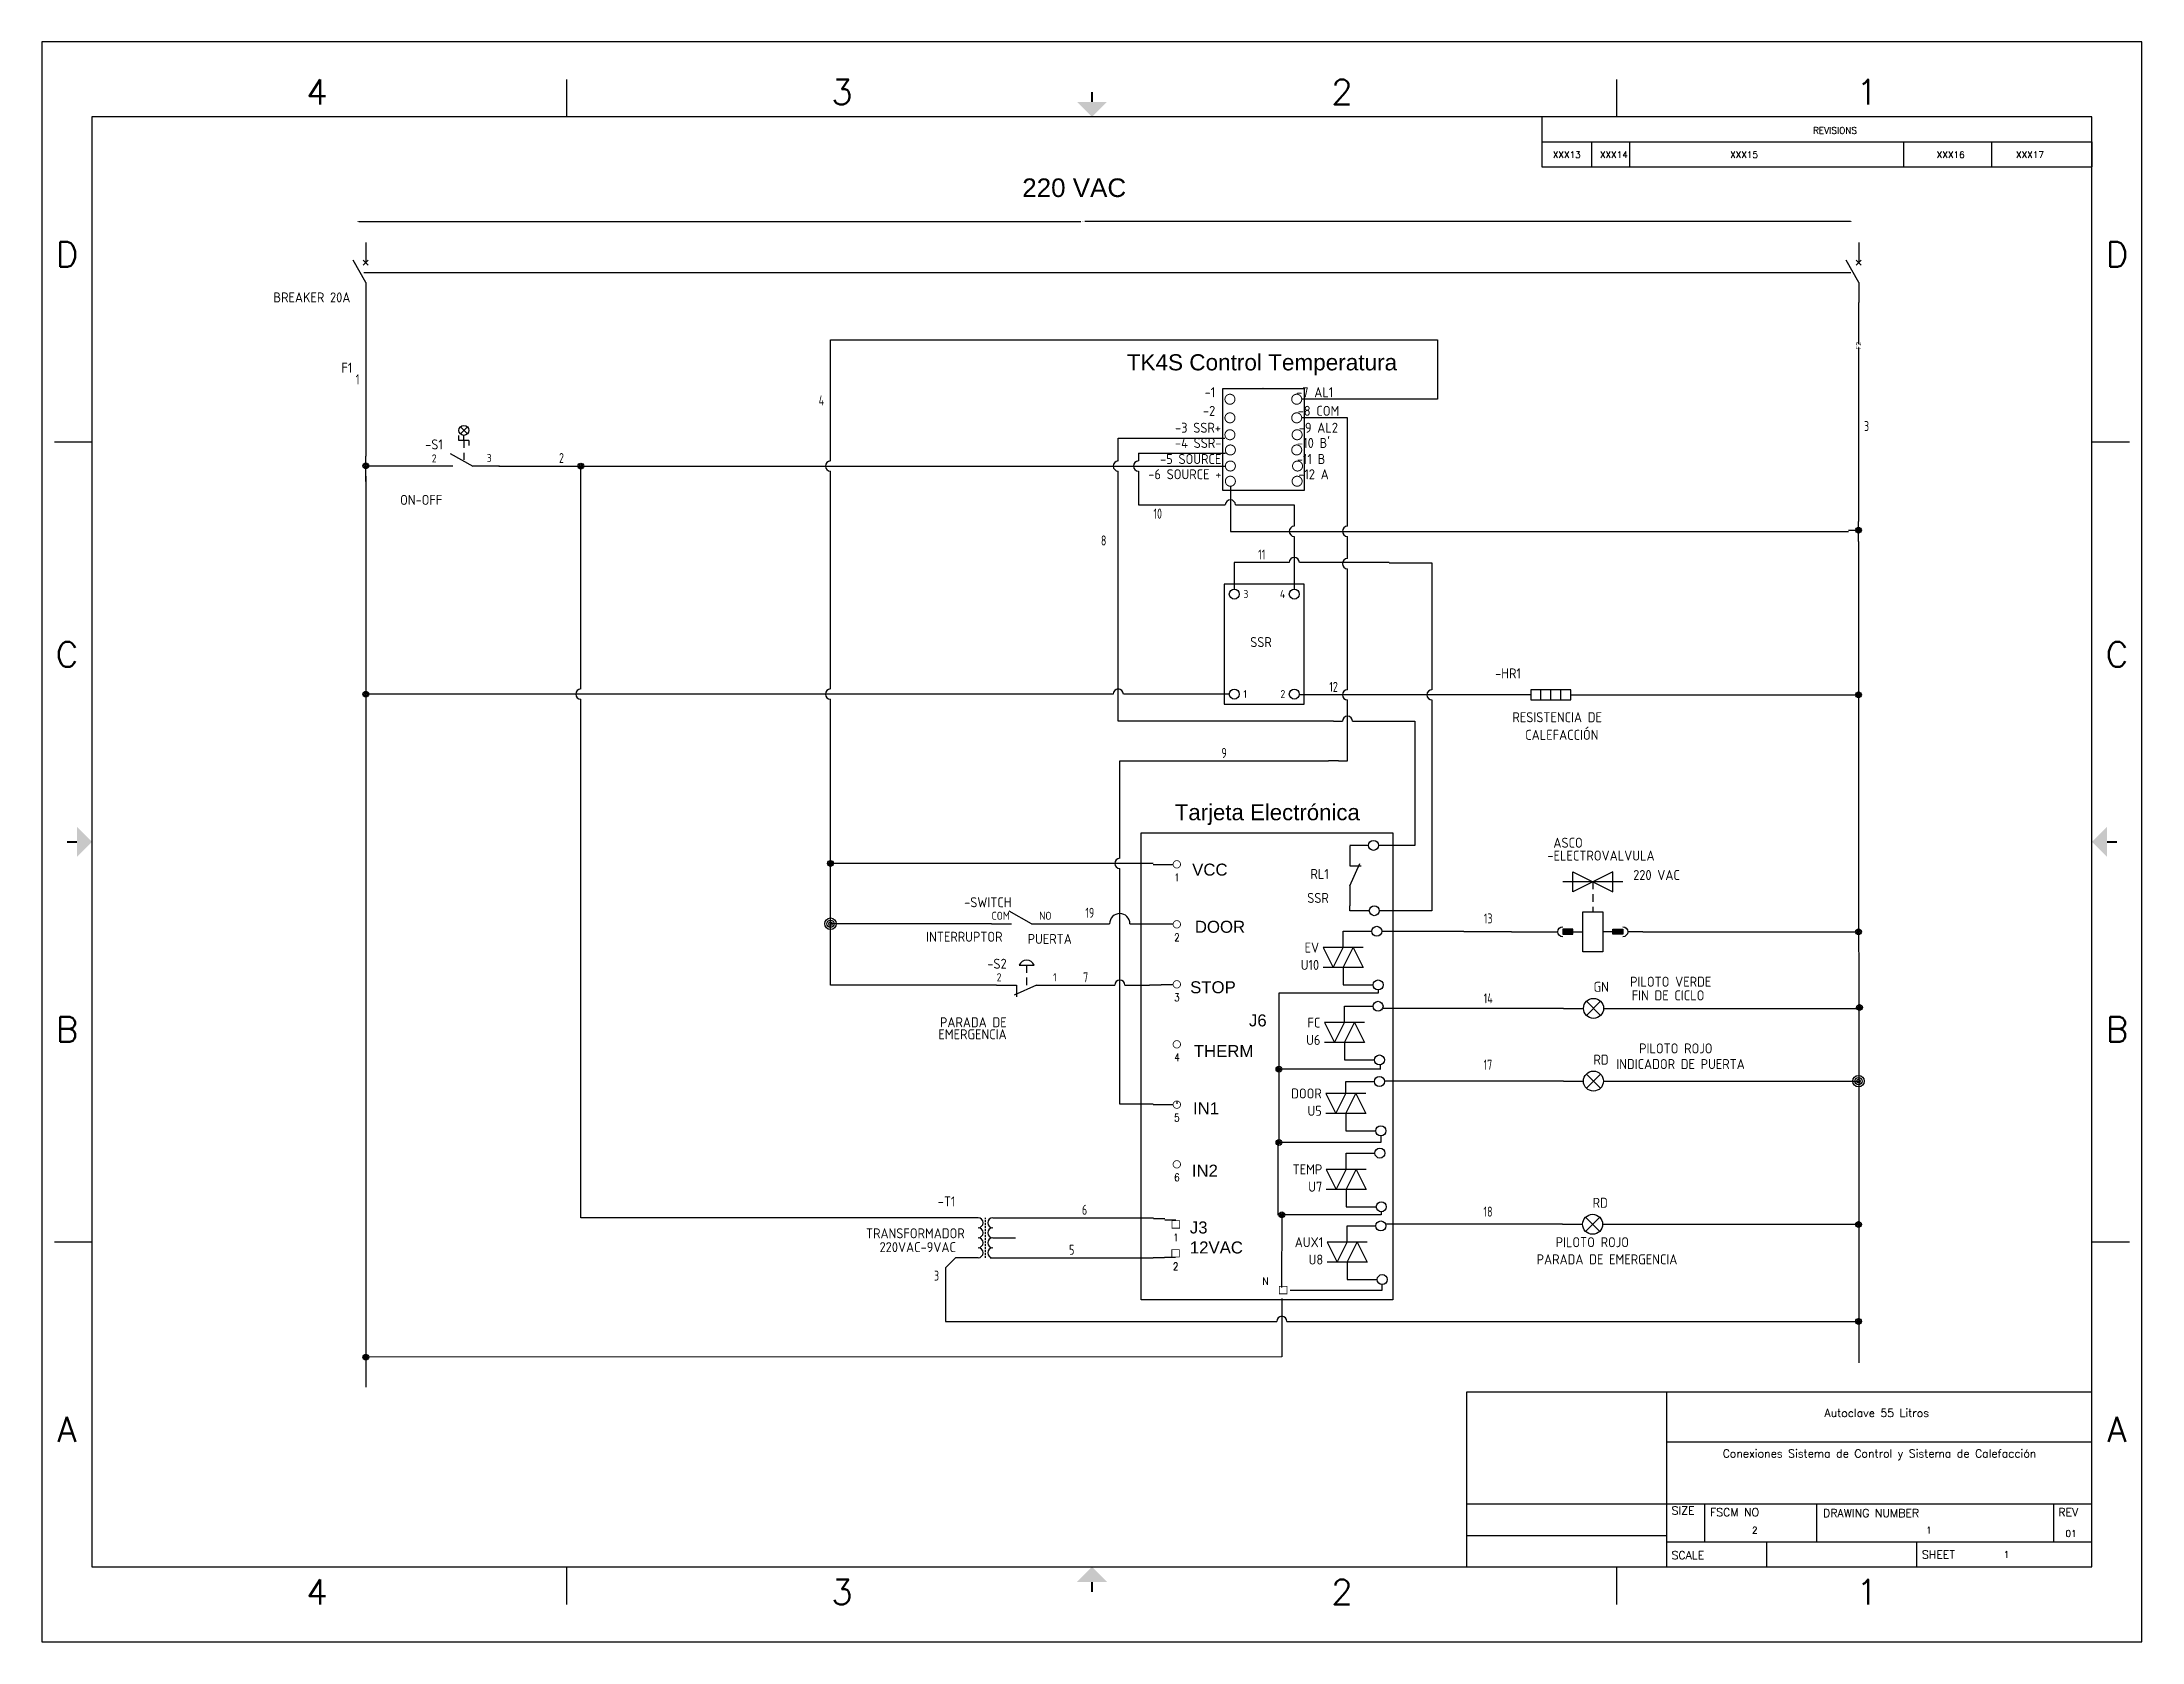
# Model space of a CAD drawing. Extents: x 15 to 645, y 9 to 489.
import ezdxf
from ezdxf.enums import TextEntityAlignment as Align

# ---------------------------------------------------------------- set-up
doc = ezdxf.new("R2010")
doc.units = 0
doc.header["$MEASUREMENT"] = 0
doc.linetypes.add('DASHED', pattern=[0.75, 0.5, -0.25])
for name, color, linetype in [('BLK_12_THHN', 9, 'Continuous'), ('DESC', 150, 'Continuous'), ('DESCCHILD', 20, 'Continuous'), ('LINK', 9, 'Continuous'), ('LOCBOX', 92, 'Continuous'), ('MISC', 7, 'Continuous'), ('SYMS', 7, 'Continuous'), ('TAGS', 150, 'Continuous'), ('TB_LABELS', 1, 'Continuous'), ('TERMS', 123, 'Continuous'), ('Title Block', 7, 'Continuous'), ('Viewport', 7, 'Continuous'), ('WIRENO', 72, 'Continuous'), ('WIRES', 7, 'Continuous'), ('YEL_14_THHN', 255, 'Continuous')]:
    doc.layers.add(name, color=color, linetype=linetype)
doc.layers.add('WHT_12_THHN', color=7, linetype='Continuous', true_color=0x000000)
doc.styles.add('Anotativo', font='arial.ttf')
doc.styles.add('Roman', font='romans')
doc.styles.get("Standard").update_dxf_attribs({"font": 'arial.ttf'})
doc.styles.add('WD', font='romans.shx')
doc.styles.add('WD_IEC', font='ISOCP2.shx', dxfattribs={"width": 0.9, "height": 4})
doc.dimstyles.get("Standard").update_dxf_attribs({"dimtxt": 0.18, "dimasz": 0.18, "dimexe": 0.18, "dimexo": 0.0625, "dimgap": 0.09, "dimtad": 0, "dimtih": 1, "dimtoh": 1, "dimdec": 4, "dimzin": 0, "dimdsep": 46, "dimtxsty": 'Standard', "dimcen": 0.09, "dimadec": 0, "dimazin": 0, "dimtfac": 1, "dimtdec": 4, "dimtofl": 0, "dimtmove": 0, "dimatfit": 3, "dimfxl": 1, "dimtolj": 1, "dimtzin": 0, "dimarcsym": 0})

msp = doc.modelspace()

# ---------------------------------------------------------------- texts
at = {"color": 7, "insert": (377.20979, 196.95241), "char_height": 3.6, "attachment_point": 1}
msp.add_mtext('J6', dxfattribs=at)
at = {"layer": 'BLK_12_THHN', "color": 7, "insert": (340.53947, 388.69872), "char_height": 4.8373588, "attachment_point": 7}
msp.add_mtext('TK4S Control Temperatura', dxfattribs=at)
at = {"layer": 'DESC', "color": 7, "attachment_point": 1}
for s, width, insert, char_height in [('220 VAC', 55.6893431, (309.19855, 447.74232), 5.57686), ('Tarjeta Electrónica', 102.4554313, (354.96051, 259.96813), 4.7675105), ('STOP', 0.1756482, (359.56183, 206.89573), 3.6), ('THERM', 0.0135114, (360.67119, 187.74842), 3.6)]:
    msp.add_mtext_dynamic_manual_height_columns(s, width=width, gutter_width=1, heights=[0], dxfattribs=dict(at, insert=insert, char_height=char_height))
at = {"layer": 'DESC', "color": 7, "char_height": 3.6, "attachment_point": 1}
for s, insert in [('VCC', (360.17641, 242.18573)), ('DOOR', (360.97912, 225.04058)), ('IN1', (360.43348, 170.5828)), ('IN2', (360.06867, 151.87679)), ('J3\\P12VAC', (359.47993, 134.82892))]:
    msp.add_mtext(s, dxfattribs=dict(at, insert=insert))
at = {"layer": 'LOCBOX', "style": 'Anotativo'}
msp.add_text('TC4S TC', height=0.12, dxfattribs=at).set_placement((381.56902, 384.80429), align=Align.BOTTOM_CENTER)

# ---------------------------------------------------------------- blocks, each defined once
blk = doc.blocks.new('VT0002_1-')
at = {"const_width": 0.25}
blk.add_lwpolyline([(0, 1.25, 1), (0, -1.25, 1)], format="xyb", close=True, dxfattribs=at)
at = {"style": 'WD_IEC'}
for tag, p in [('INST', (-2.38, 6.15)), ('LOC', (-2.38, 3.31)), ('DESC1', (-2.44, -6.98)), ('DESC3', (-2.44, -12.79)), ('DESC2', (-2.44, -9.88)), ('RATING1', (-2.61, -15.58))]:
    blk.add_attdef(tag, text='', height=2.5, dxfattribs=at).set_placement(p, align=Align.RIGHT)
at = {"style": 'WD_IEC', "flags": 8}
for tag, height, p in [('TAGSTRIP', 2.5, (-2.25, 0.5)), ('TERM01', 2, (-2.25, -3.25))]:
    blk.add_attdef(tag, text='', height=height, dxfattribs=at).set_placement(p, align=Align.RIGHT)
at = {"style": 'WD_IEC', "flags": 1}
for tag, p, height in [('X4PIN01', (-1.25, 1), 0.25), ('X4TERM01', (-1.25, 0), 0.25), ('X4TERMDESC01', (-1.25, 0.5), 0.4), ('STRIPSEQ', (0, 0), 0.025), ('X2PIN01', (0, 2.25), 0.25), ('X2TERM01', (0, 1.25), 0.25), ('X8PIN01', (0, -0.25), 0.25), ('X2TERMDESC01', (0, 1.75), 0.4), ('X1PIN01', (1.25, 1), 0.25), ('X1TERM01', (1.25, 0), 0.25), ('X1TERMDESC01', (1.25, 0.5), 0.4), ('LINKTERM', (0, -0.04), 0.025), ('X8TERM01', (0, -1.25), 0.25), ('X8TERMDESC01', (0, -0.75), 0.4), ('ASSYCODE', (2.12, -4.36), 1), ('WDTYPE', (2.14, -2.87), 1), ('CATDESC', (2.12, -5.86), 1), ('MFG', (2.12, -7.86), 1.5), ('CAT', (2.12, -10.36), 1.5)]:
    blk.add_attdef(tag, p, '', height=height, dxfattribs=at)
at = {"style": 'WD_IEC'}
blk.add_attdef('CNT', (1.2, 2.12), '', height=2.5, dxfattribs=at)
blk = doc.blocks.new('VDV1TF')
blk.add_lwpolyline([(-2.5, -15), (17.5, -15), (17.5, 15), (-2.5, 15)], close=True)
for centre in [(0, 12.5), (15, 12.5), (0, -12.5), (15, -12.5)]:
    blk.add_circle(centre, 1.25)
at = {"style": 'WD_IEC'}
for tag, p in [('INST', (-5.25, 10.25)), ('TAG1', (-5.25, 3.25)), ('LOC', (-5.25, 6.75)), ('XREF', (-5.25, -1.6)), ('DESC1', (-5.25, -5.6)), ('DESC3', (-5.25, -12.6)), ('DESC2', (-5.25, -9.1))]:
    blk.add_attdef(tag, text='', height=2.5, dxfattribs=at).set_placement(p, align=Align.RIGHT)
at = {"style": 'WD_IEC', "flags": 1}
for tag, p, height in [('X4TERM02', (-1.25, 12.5), 0.32), ('X2TERM02', (0, 13.75), 0.32), ('X2TERM04', (15, 13.75), 0.32), ('X1TERM04', (16.25, 12.5), 0.32), ('X4TERM01', (-1.25, -12.5), 0.32), ('X8TERM01', (0, -13.75), 0.32), ('X8TERM03', (15, -13.75), 0.32), ('X1TERM03', (16.25, -12.5), 0.32), ('ASSYCODE', (18.5, -16.5), 1), ('FAMILY', (18.5, -18), 1), ('CATDESC', (18.5, -19.5), 1)]:
    blk.add_attdef(tag, p, '', height=height, dxfattribs=at)
at = {"style": 'WD_IEC'}
for tag, p in [('TERM02', (2.25, 12.5)), ('TERM01', (2.25, -12.5))]:
    blk.add_attdef(tag, text='', height=2, dxfattribs=at).set_placement(p, align=Align.MIDDLE_LEFT)
for tag, p in [('TERM04', (12.75, 12.5)), ('TERM03', (12.75, -12.5))]:
    blk.add_attdef(tag, text='', height=2, dxfattribs=at).set_placement(p, align=Align.MIDDLE_RIGHT)
at = {"lineweight": 15, "style": 'WD_IEC', "flags": 1}
for tag, p in [('MFG', (7.5, 5)), ('CAT', (7.5, 1))]:
    blk.add_attdef(tag, text='', height=2.7, dxfattribs=at).set_placement(p, align=Align.CENTER)
at = {"lineweight": 15, "style": 'WD_IEC'}
for tag, p in [('RATING2', (7.5, -7)), ('RATING1', (7.5, -3))]:
    blk.add_attdef(tag, text='', height=2.5, dxfattribs=at).set_placement(p, align=Align.CENTER)
blk = doc.blocks.new('WDDOT')
for radius in [0.72, 0.449, 0.223]:
    blk.add_circle((0, 0), radius)
blk = doc.blocks.new('HRE1HT')
for p, q in [((-5, 0), (-10, 0)), ((-2.5, -1.25), (-2.5, 1.25)), ((0, -1.25), (0, 1.25)), ((2.5, -1.25), (2.5, 1.25)), ((5, 0), (10, 0))]:
    blk.add_line(p, q)
blk.add_lwpolyline([(5, 1.25), (-5, 1.25), (-5, -1.25), (5, -1.25)], close=True)
at = {"style": 'WD_IEC'}
for tag, p, height, flags in [('MFG', (7.42, 14.62), 1.5, 9), ('CAT', (7.42, 12.12), 1.5, 9), ('X4TERM01', (-10, 0), 0.32, 1), ('TERM01', (-10, 1), 2, 8), ('X2LINK', (0, 1.88), 0.32, 1), ('X1TERM02', (10, 0), 0.32, 1), ('X8LINK', (0, -1.88), 0.32, 1), ('ASSYCODE', (6, -2.75), 1, 1), ('FAMILY', (6, -4.25), 1, 1), ('CATDESC', (6, -5.75), 1, 1)]:
    blk.add_attdef(tag, p, '', height=height, dxfattribs=dict(at, flags=flags))
for tag, p in [('INST', (-7.5, 11.12)), ('TAG1', (-7.5, 4.12)), ('LOC', (-7.5, 7.62)), ('DESC1', (-7.5, -11.25)), ('DESC3', (-7.5, -18.25)), ('DESC2', (-7.5, -14.75))]:
    blk.add_attdef(tag, text='', height=2.5, dxfattribs=at).set_placement(p, align=Align.RIGHT)
for tag, p in [('RATING1', (7.42, 8.12)), ('RATING2', (7.42, 4.12))]:
    blk.add_attdef(tag, p, '', height=2.5, dxfattribs=at)
at = {"style": 'WD_IEC', "flags": 8}
blk.add_attdef('TERM02', text='', height=2, dxfattribs=at).set_placement((10, 1), align=Align.RIGHT)
at = {"lineweight": 15, "style": 'WD_IEC'}
blk.add_attdef('XREF', text='', height=2.5, dxfattribs=at).set_placement((-7.5, -7.5), align=Align.RIGHT)
blk = doc.blocks.new('HXF1T4')
for p, q in [((-1.88, 0), (-7.5, 0)), ((1.8, 0), (7.5, 0)), ((1.8, -5), (7.5, -5)), ((-1.88, -10), (-7.5, -10)), ((1.8, -10), (7.5, -10))]:
    blk.add_line(p, q)
at = {"linetype": 'DASHED'}
blk.add_line((-0.03, -10.04), (-0.03, -0.04), dxfattribs=at)
for centre, start, end in [((-1.88, -1.25), 270, 90), ((1.8, -1.25), 90, 270), ((-1.88, -3.75), 270, 90), ((-1.88, -6.25), 270, 90), ((1.8, -3.75), 90, 270), ((1.8, -6.25), 90, 270), ((-1.88, -8.75), 270, 90), ((1.8, -8.75), 90, 270)]:
    blk.add_arc(centre, 1.25, start, end)
at = {"style": 'WD_IEC'}
for tag, height, p in [('INST', 2.5, (-7.55, 8.82)), ('TAG1', 2.5, (-7.55, 2.82)), ('LOC', 2.5, (-7.55, 5.82)), ('RATING1', 2.5, (8.93, 2.84)), ('TERM03', 2, (7.25, 0.47)), ('TERM05', 2, (7.25, -4.51)), ('TERM04', 2, (7.25, -9.51)), ('DESC1', 2.5, (-7.42, -16.69)), ('DESC3', 2.5, (-7.42, -22.69)), ('DESC2', 2.5, (-7.42, -19.69))]:
    blk.add_attdef(tag, text='', height=height, dxfattribs=at).set_placement(p, align=Align.RIGHT)
at = {"style": 'WD_IEC', "flags": 1}
for tag, p, height in [('MFG', (2.49, 8.59), 1.5), ('CAT', (2.49, 6.09), 1.5), ('X4TERM01', (-7.5, 0), 0.32), ('X1TERM03', (7.5, 0), 0.32), ('X4TERM05', (7.5, -5), 0.32), ('X4TERM02', (-7.5, -10), 0.32), ('X4TERM04', (7.5, -10), 0.32), ('ASSYCODE', (2.44, -11.68), 1), ('FAMILY', (2.44, -13.22), 1), ('CATDESC', (2.44, -14.72), 1)]:
    blk.add_attdef(tag, p, '', height=height, dxfattribs=at)
at = {"style": 'WD_IEC'}
for tag, p in [('TERM01', (-7.97, 0.51)), ('TERM02', (-7.97, -9.46))]:
    blk.add_attdef(tag, p, '', height=2, dxfattribs=at)
at = {"lineweight": 15, "style": 'WD_IEC'}
blk.add_attdef('XREF', text='', height=2.5, dxfattribs=at).set_placement((-7.42, -13.69), align=Align.RIGHT)
blk = doc.blocks.new('HSW11S77')
for p, q in [((-0.97, 6.41), (-0.97, 7.66)), ((1.53, 6.41), (-0.97, 6.41)), ((-0.6, 9.79), (1.16, 8.02)), ((-0.6, 8.02), (1.16, 9.79)), ((0.28, 6.41), (0.28, 7.66)), ((0.28, 6.41), (0.28, 4.53)), ((1.53, 6.41), (1.53, 5.16)), ((-2.5, 0), (-7.5, 0)), ((-3.12, 3.12), (2.5, 0)), ((0.28, 3.28), (0.28, 1.54)), ((7.5, 0), (2.5, 0))]:
    blk.add_line(p, q)
blk.add_circle((0.28, 8.91), 1.25)
at = {"style": 'WD_IEC'}
for tag, p in [('INST', (-4.97, 10.15)), ('TAG1', (-4.97, 4.15)), ('LOC', (-4.97, 7.15)), ('DESC2', (-5.12, -12.72)), ('DESC1', (-5.12, -9.72)), ('DESC3', (-5.12, -15.72))]:
    blk.add_attdef(tag, text='', height=2.5, dxfattribs=at).set_placement(p, align=Align.RIGHT)
for tag, p, height, flags in [('X2LINK', (0, 10.92), 0.32, 1), ('MFG', (4.11, 13), 1.5, 1), ('CAT', (4.11, 10.42), 1.5, 1), ('TERM01', (-7.75, 0.9), 2, 8), ('X4TERM01', (-7.5, 0), 0.32, 1), ('X8LINK', (0, 0.57), 0.32, 1), ('X1TERM02', (7.5, 0), 0.32, 1), ('ASSYCODE', (3.47, -2.55), 1, 1), ('FAMILY', (3.47, -4.05), 1, 1), ('CATDESC', (3.47, -5.55), 1, 1), ('CONTACT', (3.53, -7.03), 1, 1), ('COMMON', (4.78, -8.28), 1, 1)]:
    blk.add_attdef(tag, p, '', height=height, dxfattribs=dict(at, flags=flags))
at = {"style": 'WD_IEC', "flags": 8}
blk.add_attdef('TERM02', text='', height=2, dxfattribs=at).set_placement((7.25, 1), align=Align.RIGHT)
at = {"lineweight": 15, "style": 'WD_IEC'}
for tag, p in [('XREF', (-5.12, -6.72)), ('WDTAGALT', (-5.12, -18.72))]:
    blk.add_attdef(tag, text='', height=2.5, dxfattribs=at).set_placement(p, align=Align.RIGHT)
blk = doc.blocks.new('HPB12M')
for p, q in [((-7.5, 0), (-2.5, 0)), ((2.5, 0), (-3.12, -2.5)), ((-2.5, 0), (-2.5, -2.87)), ((-1.88, 5), (1.88, 5)), ((0, 5), (0, 3.12)), ((0, 1.94), (0, 0)), ((2.5, 0), (7.5, 0))]:
    blk.add_line(p, q)
blk.add_arc((0, 4.22), 2.03, 22.6199, 157.3801)
at = {"style": 'WD_IEC'}
for tag, p in [('INST', (-5, 10.12)), ('TAG1', (-5, 4.12)), ('LOC', (-5, 7.12)), ('DESC1', (-5, -10.5)), ('DESC3', (-5, -16.5)), ('DESC2', (-5, -13.5))]:
    blk.add_attdef(tag, text='', height=2.5, dxfattribs=at).set_placement(p, align=Align.RIGHT)
for tag, p, height, flags in [('MFG', (4.92, 12.12), 1.5, 9), ('CAT', (4.92, 9.62), 1.5, 9), ('X4TERM01', (-7.5, 0), 0.32, 1), ('TERM01', (-7.5, 1), 2, 8), ('X1TERM02', (7.5, 0), 0.32, 1), ('X8LINK', (0, -1.74), 0.32, 1), ('ASSYCODE', (3.5, -2.75), 1, 1), ('FAMILY', (3.5, -4.25), 1, 1), ('CATDESC', (3.5, -5.75), 1, 1), ('CONTACT', (3.5, -7.5), 1, 1), ('COMMON', (4.75, -8.75), 1, 1)]:
    blk.add_attdef(tag, p, '', height=height, dxfattribs=dict(at, flags=flags))
at = {"style": 'WD_IEC', "flags": 8}
blk.add_attdef('TERM02', text='', height=2, dxfattribs=at).set_placement((7.5, 1), align=Align.RIGHT)
at = {"lineweight": 15, "style": 'WD_IEC'}
blk.add_attdef('XREF', text='', height=2.5, dxfattribs=at).set_placement((-5, -7.5), align=Align.RIGHT)
blk = doc.blocks.new('VCB1')
for p, q in [((0, 7.5), (0, 2.5)), ((0, -2.5), (-3.12, 3.12)), ((0.62, 1.88), (-0.62, 3.12)), ((-0.62, 1.88), (0.62, 3.12)), ((0, -2.5), (0, -7.5))]:
    blk.add_line(p, q)
at = {"style": 'WD_IEC'}
for tag, p in [('INST', (-8, 5.25)), ('TAG1', (-8, -1.75)), ('LOC', (-8, 1.75)), ('RATING1', (-8, -6.35)), ('DESC2', (-8, -17.85)), ('DESC1', (-8, -14.35)), ('DESC3', (-8, -21.35))]:
    blk.add_attdef(tag, text='', height=2.5, dxfattribs=at).set_placement(p, align=Align.RIGHT)
blk.add_attdef('TERM01', text='', height=2, rotation=90, dxfattribs=at).set_placement((-1, 7.5), align=Align.RIGHT)
at = {"style": 'WD_IEC', "flags": 1}
for tag, p, height in [('X2TERM01', (0, 7.5), 0.32), ('MFG', (2.75, 6.5), 1.5), ('CAT', (2.75, 4), 1.5), ('X4LINK', (-2, 0), 0.32), ('X1LINK', (-0.5, 0), 0.32), ('X8TERM02', (0, -7.5), 0.32), ('ASSYCODE', (1, -9), 1), ('FAMILY', (1, -10.5), 1), ('CATDESC', (1, -12), 1), ('CONTACT', (1, -13.5), 1), ('COMMON', (2.25, -14.75), 1)]:
    blk.add_attdef(tag, p, '', height=height, dxfattribs=at)
at = {"style": 'WD_IEC'}
blk.add_attdef('TERM02', (-1, -7.5), '', height=2, rotation=90, dxfattribs=at)
at = {"lineweight": 15, "style": 'WD_IEC'}
blk.add_attdef('XREF', text='', height=2.5, dxfattribs=at).set_placement((-8, -10.35), align=Align.RIGHT)
blk = doc.blocks.new('HLT1R')
for p, q in [((-7.5, 0), (-2.5, 0)), ((1.77, -1.77), (-1.77, 1.77)), ((1.77, 1.77), (-1.77, -1.77)), ((2.5, 0), (7.5, 0))]:
    blk.add_line(p, q)
blk.add_circle((0, 0), 2.5)
at = {"style": 'WD_IEC'}
for tag, p in [('INST', (-5, 11.12)), ('TAG1', (-5, 4.12)), ('LOC', (-5, 7.62)), ('DESC1', (-5, -10)), ('DESC3', (-5, -17)), ('DESC2', (-5, -13.5))]:
    blk.add_attdef(tag, text='', height=2.5, dxfattribs=at).set_placement(p, align=Align.RIGHT)
for tag, p, height, flags in [('MFG', (4.92, 12.12), 1.5, 9), ('CAT', (4.92, 9.62), 1.5, 9), ('X4TERM01', (-7.5, 0), 0.32, 1), ('TERM01', (-7.5, 1), 2, 8), ('X2LINK', (0, 2.5), 0.32, 1), ('X1TERM02', (7.5, 0), 0.32, 1), ('X8LINK', (0, -2.5), 0.32, 1), ('ASSYCODE', (8.5, -4), 1, 1), ('FAMILY', (8.5, -5.5), 1, 1), ('CATDESC', (8.5, -7), 1, 1)]:
    blk.add_attdef(tag, p, '', height=height, dxfattribs=dict(at, flags=flags))
at = {"lineweight": 15, "style": 'WD_IEC'}
blk.add_attdef('COLOR', (0, 4.12), '', height=2.5, dxfattribs=at)
at = {"style": 'WD_IEC', "flags": 8}
blk.add_attdef('TERM02', text='', height=2, dxfattribs=at).set_placement((7.5, 1), align=Align.RIGHT)
at = {"lineweight": 15, "style": 'WD_IEC'}
for tag, p in [('XREF', (-5, -6.25)), ('WDTAGALT', (-5, -20))]:
    blk.add_attdef(tag, text='', height=2.5, dxfattribs=at).set_placement(p, align=Align.RIGHT)
blk = doc.blocks.new('HLT1G')
for p, q in [((-7.5, 0), (-2.5, 0)), ((1.77, -1.77), (-1.77, 1.77)), ((1.77, 1.77), (-1.77, -1.77)), ((2.5, 0), (7.5, 0))]:
    blk.add_line(p, q)
blk.add_circle((0, 0), 2.5)
at = {"style": 'WD_IEC'}
for tag, p in [('INST', (-5, 11.12)), ('TAG1', (-5, 4.12)), ('LOC', (-5, 7.62)), ('DESC1', (-5, -10)), ('DESC3', (-5, -17)), ('DESC2', (-5, -13.5))]:
    blk.add_attdef(tag, text='', height=2.5, dxfattribs=at).set_placement(p, align=Align.RIGHT)
for tag, p, height, flags in [('MFG', (4.92, 12.12), 1.5, 9), ('CAT', (4.92, 9.62), 1.5, 9), ('X4TERM01', (-7.5, 0), 0.32, 1), ('TERM01', (-7.5, 1), 2, 8), ('X2LINK', (0, 2.5), 0.32, 1), ('X1TERM02', (7.5, 0), 0.32, 1), ('X8LINK', (0, -2.5), 0.32, 1), ('ASSYCODE', (8.5, -4), 1, 1), ('FAMILY', (8.5, -5.5), 1, 1), ('CATDESC', (8.5, -7), 1, 1)]:
    blk.add_attdef(tag, p, '', height=height, dxfattribs=dict(at, flags=flags))
at = {"lineweight": 15, "style": 'WD_IEC'}
blk.add_attdef('COLOR', (0, 4.12), '', height=2.5, dxfattribs=at)
at = {"style": 'WD_IEC', "flags": 8}
blk.add_attdef('TERM02', text='', height=2, dxfattribs=at).set_placement((7.5, 1), align=Align.RIGHT)
at = {"lineweight": 15, "style": 'WD_IEC'}
for tag, p in [('XREF', (-5, -6.25)), ('WDTAGALT', (-5, -20))]:
    blk.add_attdef(tag, text='', height=2.5, dxfattribs=at).set_placement(p, align=Align.RIGHT)
blk = doc.blocks.new('*D44')
at = {"layer": 'Defpoints', "color": 0, "transparency": 16777216}
for p in [(109.96, 434.78), (557.85, 434.78), (557.85, 434.78)]:
    blk.add_point(p, dxfattribs=at)
at = {"layer": 'DESC', "color": 0, "lineweight": -2, "transparency": 16777216}
for p, q in [((109.96, 434.84), (109.96, 434.96)), ((110.14, 434.78), (326.8, 434.78)), ((557.67, 434.78), (327.95, 434.78)), ((557.85, 434.84), (557.85, 434.96))]:
    blk.add_line(p, q, dxfattribs=at)
at = {"layer": 'DESC', "color": 0, "transparency": 16777216}
for points in [[(110.14, 434.81), (110.14, 434.75), (109.96, 434.78)], [(557.67, 434.81), (557.67, 434.75), (557.85, 434.78)]]:
    blk.add_solid(points, dxfattribs=at)
at = {"layer": 'DESC', "color": 0, "transparency": 16777216, "insert": (327.38, 434.78), "char_height": 0.18, "attachment_point": 5}
blk.add_mtext('\\A1;110 VAC', dxfattribs=at)
blk = doc.blocks.new('HT0002_1-')
at = {"const_width": 0.0125}
blk.add_lwpolyline([(0, 0.062, 1), (0, -0.062, 1)], format="xyb", close=True, dxfattribs=at)
at = {"style": 'WD', "width": 0.85}
for tag, p in [('INST', (0, 0.416)), ('LOC', (0, 0.26)), ('CNT', (0.001, 0.108)), ('TAGSTRIP', (0.002, -0.279)), ('DESC1', (0, -0.453)), ('DESC2', (0, -0.625)), ('DESC3', (0, -0.797))]:
    blk.add_attdef(tag, text='', height=0.125, dxfattribs=at).set_placement(p, align=Align.CENTER)
at = {"style": 'WD', "flags": 1}
for tag, p, height in [('X4TERM01', (-0.062, 0), 0.0125), ('X4TERMDESC01', (-0.055, -0.023), 0.025), ('X2TERMDESC01', (-0.006, 0.029), 0.025), ('STRIPSEQ', (0, 0), 0.00125), ('X2TERM01', (0, 0.062), 0.0125), ('X2PIN01', (0.033, 0.084), 0.0125), ('X1TERMDESC01', (0.039, 0.007), 0.025), ('X1TERM01', (0.062, 0), 0.0125), ('X1PIN01', (0.087, 0.016), 0.0125), ('X4PIN01', (-0.114, -0.038), 0.0125), ('LINKTERM', (0, -0.002), 0.00125), ('X8TERM01', (0, -0.062), 0.0125), ('X8TERMDESC01', (0, -0.054), 0.025), ('X8PIN01', (0.026, -0.096), 0.0125)]:
    blk.add_attdef(tag, p, '', height=height, dxfattribs=at)
at = {"linetype": 'Continuous', "style": 'WD', "width": 0.8, "flags": 1}
blk.add_attdef('MFG', text='', height=0.109, dxfattribs=at).set_placement((0.088, -0.406), align=Align.RIGHT)
at = {"style": 'WD', "width": 0.7, "flags": 1}
blk.add_attdef('ASSYCODE', (0.062, -0.281), '', height=0.01, dxfattribs=at)
at = {"style": 'WD', "flags": 9}
for tag, p in [('WDTYPE', (0.121, -0.263)), ('WDBLKNAM', (0.059, -0.575))]:
    blk.add_attdef(tag, text='', height=0.01, dxfattribs=at).set_placement(p, align=Align.RIGHT)
at = {"linetype": 'Continuous', "style": 'WD', "width": 0.8, "flags": 1}
blk.add_attdef('CAT', (-0.131, -0.563), '', height=0.109, dxfattribs=at)
blk = doc.blocks.new('HT0001_1-')
at = {"const_width": 0.0125}
blk.add_lwpolyline([(0.062, -0.062), (-0.062, -0.062), (-0.062, 0.062), (0.062, 0.062)], close=True, dxfattribs=at)
at = {"style": 'WD', "width": 0.85}
for tag, p in [('INST', (0, 0.419)), ('LOC', (0, 0.265)), ('TAGSTRIP', (0.002, -0.279)), ('DESC1', (0, -0.453)), ('DESC2', (0, -0.625)), ('DESC3', (0, -0.797))]:
    blk.add_attdef(tag, text='', height=0.125, dxfattribs=at).set_placement(p, align=Align.CENTER)
at = {"linetype": 'Continuous', "style": 'WD', "width": 0.85}
blk.add_attdef('CNT', text='', height=0.125, dxfattribs=at).set_placement((0.002, 0.114), align=Align.CENTER)
at = {"style": 'WD', "flags": 1}
for tag, p, height in [('X4TERM01', (-0.062, 0), 0.0125), ('X4TERMDESC01', (-0.055, -0.023), 0.025), ('X2TERMDESC01', (-0.006, 0.029), 0.025), ('STRIPSEQ', (0, 0), 0.00125), ('X2TERM01', (0, 0.062), 0.0125), ('X2PIN01', (0.033, 0.084), 0.0125), ('X1TERMDESC01', (0.039, 0.007), 0.025), ('X1TERM01', (0.062, 0), 0.0125), ('X1PIN01', (0.087, 0.016), 0.0125), ('X4PIN01', (-0.114, -0.038), 0.0125), ('LINKTERM', (0, -0.002), 0.00125), ('X8TERM01', (0, -0.062), 0.0125), ('X8TERMDESC01', (0, -0.054), 0.025), ('X8PIN01', (0.026, -0.096), 0.0125)]:
    blk.add_attdef(tag, p, '', height=height, dxfattribs=at)
at = {"linetype": 'Continuous', "style": 'WD', "width": 0.8, "flags": 1}
blk.add_attdef('MFG', text='', height=0.109, dxfattribs=at).set_placement((0.088, -0.406), align=Align.RIGHT)
at = {"style": 'WD', "width": 0.7, "flags": 1}
blk.add_attdef('ASSYCODE', (0.062, -0.281), '', height=0.01, dxfattribs=at)
at = {"style": 'WD', "flags": 9}
for tag, p in [('WDTYPE', (0.121, -0.263)), ('WDBLKNAM', (0.059, -0.575))]:
    blk.add_attdef(tag, text='', height=0.01, dxfattribs=at).set_placement(p, align=Align.RIGHT)
at = {"linetype": 'Continuous', "style": 'WD', "width": 0.8, "flags": 1}
blk.add_attdef('CAT', (-0.131, -0.563), '', height=0.109, dxfattribs=at)
blk = doc.blocks.new('VDI1V3')
for p, q in [((5, 2.5), (-5, 2.5)), ((-5, 2.5), (-2.5, -2.5)), ((-2.5, -2.5), (0, 2.5)), ((0, 2.5), (0, 5)), ((0, -2.5), (2.5, 2.5)), ((2.5, 2.5), (5, -2.5)), ((5, -2.5), (-5, -2.5)), ((0, -2.5), (0, -5)), ((0, -5), (0, -5))]:
    blk.add_line(p, q)
at = {"style": 'WD_IEC'}
blk.add_attdef('TERM01', (-1, 5), '', height=2, rotation=90, dxfattribs=at)
for tag, p in [('INST', (-6, 7.95)), ('LOC', (-6, 4.64)), ('TAG1', (-6, 1.25)), ('DESC1', (-6, -7.01)), ('DESC2', (-6, -10.26)), ('DESC3', (-6, -13.52))]:
    blk.add_attdef(tag, text='', height=2.5, dxfattribs=at).set_placement(p, align=Align.RIGHT)
at = {"style": 'WD_IEC', "flags": 1}
for tag, p, height in [('X2TERM01', (0, 5), 0.32), ('MFG', (5.33, 7.17), 1.5), ('CAT', (5.33, 4.67), 1.5), ('X8TERM02', (0, -5), 0.32), ('ASSYCODE', (5.51, -5.7), 1), ('WDBLKNAM', (5.51, -10.2), 1), ('FAMILY', (5.51, -7.2), 1), ('CATDESC', (5.51, -8.7), 1)]:
    blk.add_attdef(tag, p, '', height=height, dxfattribs=at)
at = {"lineweight": 15, "style": 'WD_IEC'}
for tag, p in [('RATING1', (-6, -3.75)), ('XREF', (-6, -16.51))]:
    blk.add_attdef(tag, text='', height=2.5, dxfattribs=at).set_placement(p, align=Align.RIGHT)
at = {"style": 'WD_IEC'}
blk.add_attdef('TERM02', text='', height=2, rotation=90, dxfattribs=at).set_placement((-1, -5), align=Align.RIGHT)
blk = doc.blocks.new('VT0_02')
blk.add_circle((0, 0), 1.25)
at = {"style": 'WD_IEC', "flags": 1}
for tag, p in [('X4TERM01', (-1.25, 0)), ('X2TERM01', (0, 1.25)), ('X1TERM01', (1.25, 0)), ('X8TERM01', (0, -1.25))]:
    blk.add_attdef(tag, p, '', height=0.32, dxfattribs=at)
blk = doc.blocks.new('HSVC1')
for p, q in [((-12.5, 0), (-8.75, 0)), ((-5, 0), (-2.5, 0)), ((5, 0), (2.5, 0)), ((12.5, 0), (8.75, 0)), ((0, -6.25), (0, -5)), ((0, -12.5), (-5, -10)), ((-5, -10), (-5, -15)), ((0, -9.38), (0, -7.5)), ((0, -12.5), (5, -10)), ((5, -10), (5, -15)), ((7.5, -12.5), (-7.5, -12.5)), ((-5, -15), (0, -12.5)), ((0, -12.5), (0, -10.62)), ((5, -15), (0, -12.5))]:
    blk.add_line(p, q)
for points in [[(-7.5, -0.62), (-7.5, 0.62), (-5, 0.62), (-5, -0.62)], [(2.5, 5), (-2.5, 5), (-2.5, -5), (2.5, -5)], [(7.5, -0.62), (7.5, 0.62), (5, 0.62), (5, -0.62)]]:
    blk.add_lwpolyline(points, close=True)
for centre, start, end in [((-7.5, 0), 90, 270), ((7.5, 0), 270, 90)]:
    blk.add_arc(centre, 1.25, start, end)
for points in [[(-5, -0.62), (-7.5, -0.62), (-5, 0.62), (-7.5, 0.62)], [(5, -0.62), (7.5, -0.62), (5, 0.62), (7.5, 0.62)]]:
    blk.add_solid(points)
at = {"style": 'WD_IEC'}
for tag, p in [('INST', (-2.5, 12.62)), ('LOC', (-2.5, 9.62)), ('TAG1', (-2.5, 6.62)), ('DESC2', (-2.5, -23.5)), ('DESC1', (-2.5, -20)), ('DESC3', (-2.5, -27))]:
    blk.add_attdef(tag, text='', height=2.5, dxfattribs=at).set_placement(p, align=Align.RIGHT)
for tag, height, flags, p in [('MFG', 1.5, 9, (5.25, 9.75)), ('CAT', 1.5, 9, (5.25, 7.25)), ('TERM02', 2, 8, (12.5, 1))]:
    blk.add_attdef(tag, text='', height=height, dxfattribs=dict(at, flags=flags)).set_placement(p, align=Align.RIGHT)
for tag, p, height, flags in [('X2LINK', (0, 5), 0.32, 1), ('X4TERM01', (-12.5, 0), 0.32, 1), ('TERM01', (-12.5, 1), 2, 8), ('X1TERM02', (12.5, 0), 0.32, 1), ('ASSYCODE', (3.5, -2.75), 1, 1), ('FAMILY', (3.5, -4.25), 1, 1), ('CATDESC', (3.5, -5.75), 1, 1), ('X8LINK', (0, -12.5), 0.32, 1)]:
    blk.add_attdef(tag, p, '', height=height, dxfattribs=dict(at, flags=flags))
at = {"lineweight": 15, "style": 'WD_IEC'}
for tag, p in [('NO', (26.25, 0)), ('NC', (26.25, -3))]:
    blk.add_attdef(tag, text='', height=2.5, dxfattribs=at).set_placement(p, align=Align.RIGHT)
for tag, p in [('XREFNO', (27.75, 0)), ('XREFNC', (27.75, -3)), ('WDTAGALT', (28, -6))]:
    blk.add_attdef(tag, p, '', height=2.5, dxfattribs=at)
blk = doc.blocks.new('WD_WNV')
at = {"linetype": 'Continuous', "style": 'WD_IEC', "width": 0.8}
blk.add_attdef('WIRENO', text='', height=2.5, dxfattribs=at).set_placement((-1.6, 0), align=Align.MIDDLE_RIGHT)
at = {"style": 'WD_IEC', "flags": 1}
for tag, p in [('W08USER', (-1, 0.375)), ('W04USER', (-1, 0.875)), ('W05USER', (-1, 0.75)), ('W09USER', (-1, 0.25)), ('W03USER', (-1, 1)), ('W06USER', (-1, 0.625)), ('W07USER', (-1, 0.5)), ('W02USER', (-1, 1.125)), ('W01USER', (-1, 1.25)), ('W10USER', (-1, 0.125))]:
    blk.add_attdef(tag, text='', height=0.08, dxfattribs=at).set_placement(p, align=Align.CENTER)
blk = doc.blocks.new('WD_WNH')
at = {"linetype": 'Continuous', "style": 'WD_IEC', "width": 0.8}
blk.add_attdef('WIRENO', text='', height=2.5, dxfattribs=at).set_placement((0, 0.75), align=Align.CENTER)
at = {"style": 'WD_IEC', "flags": 1}
for tag, p in [('W08USER', (0, 0.375)), ('W04USER', (0, 0.875)), ('W05USER', (0, 0.75)), ('W09USER', (0, 0.25)), ('W03USER', (0, 1)), ('W06USER', (0, 0.625)), ('W07USER', (0, 0.5)), ('W02USER', (0, 1.125)), ('W01USER', (0, 1.25)), ('W10USER', (0, 0.125))]:
    blk.add_attdef(tag, text='', height=0.08, dxfattribs=at).set_placement(p, align=Align.CENTER)
blk = doc.blocks.new('VCR22')
for p, q in [((0, 7.5), (0, 2.5)), ((0, -2.5), (2.5, 3.12)), ((0, 2.5), (2.87, 2.5)), ((0, -2.5), (0, -7.5))]:
    blk.add_line(p, q)
at = {"style": 'WD_IEC'}
for tag, p in [('INST', (-5.25, 5.25)), ('TAG2', (-5.25, -0.75)), ('LOC', (-5.25, 2.25)), ('DESC1', (-5.25, -6.75)), ('XREF', (-5.25, -3.75)), ('DESC3', (-5.25, -12.75)), ('DESC2', (-5.25, -9.75))]:
    blk.add_attdef(tag, text='', height=2.5, dxfattribs=at).set_placement(p, align=Align.RIGHT)
blk.add_attdef('TERM01', text='', height=2, rotation=90, dxfattribs=at).set_placement((-1, 7.5), align=Align.RIGHT)
at = {"style": 'WD_IEC', "flags": 1}
for tag, p, height in [('X2TERM01', (0, 7.5), 0.32), ('X4LINK', (-0.55, 0), 0.32), ('X1LINK', (1.92, 0), 0.32), ('CONTACT', (4, -3.5), 1), ('FAMILY', (4, -5), 1), ('COMMON', (5.25, -4.75), 1), ('X8TERM02', (0, -7.5), 0.32)]:
    blk.add_attdef(tag, p, '', height=height, dxfattribs=at)
at = {"style": 'WD_IEC'}
blk.add_attdef('TERM02', (-1, -7.5), '', height=2, rotation=90, dxfattribs=at)
blk = doc.blocks.new('ANSI_border_C')
for p, q in [((20.5, 0.75), (20.5, 2.5)), ((14.25, 0.75), (20.5, 0.75))]:
    blk.add_line(p, q)
at = {"layer": 'Title Block'}
for p, q in [((0, 16), (0, 0)), ((21, 16), (0, 16)), ((21, 0), (21, 16)), ((5.25, 15.25), (5.25, 15.625)), ((15.75, 15.25), (15.75, 15.625)), ((0.5, 15.25), (0.5, 0.75)), ((20.5, 15.25), (0.5, 15.25)), ((15, 15.25), (15, 15)), ((20.5, 0.75), (20.5, 15.25)), ((15, 15), (20.5, 15)), ((0.125, 12), (0.5, 12)), ((20.5, 12), (20.875, 12)), ((0.125, 4), (0.5, 4)), ((20.5, 4), (20.875, 4)), ((0.5, 0.75), (20.5, 0.75)), ((5.25, 0.375), (5.25, 0.75)), ((15.75, 0.375), (15.75, 0.75)), ((0, 0), (21, 0))]:
    blk.add_line(p, q, dxfattribs=at)
at = {"layer": 'Title Block', "const_width": 0.02}
for points in [[(10.5, 15.5), (10.5, 15.4)], [(0.25, 8), (0.35, 8)], [(20.75, 8), (20.65, 8)], [(10.5, 0.5), (10.5, 0.6)]]:
    blk.add_lwpolyline(points, dxfattribs=at)
at = {"layer": 'Title Block'}
for points in [[(10.35, 15.4), (10.65, 15.4), (10.5, 15.25)], [(0.35, 7.85), (0.35, 8.15), (0.5, 8)], [(20.65, 7.85), (20.65, 8.15), (20.5, 8)], [(10.35, 0.6), (10.65, 0.6), (10.5, 0.75)]]:
    blk.add_solid(points, dxfattribs=at)
at = {"layer": 'Title Block', "style": 'Roman'}
for s, p in [('4', (2.75, 15.5)), ('3', (8, 15.5)), ('2', (13, 15.5)), ('1', (18.25, 15.5)), ('D', (0.25, 13.875)), ('D', (20.75, 13.875)), ('C', (0.25, 9.875)), ('C', (20.75, 9.875)), ('B', (0.25, 6.125)), ('B', (20.75, 6.125)), ('A', (0.25, 2.125)), ('A', (20.75, 2.125)), ('4', (2.75, 0.5)), ('3', (8, 0.5)), ('2', (13, 0.5)), ('1', (18.25, 0.5))]:
    blk.add_text(s, height=0.25, dxfattribs=at).set_placement(p, align=Align.MIDDLE_CENTER)
blk.add_text('REVISIONS', height=0.065, dxfattribs=at).set_placement((17.71, 15.083))
blk = doc.blocks.new('ANSI_REVblock_C')
blk.add_line((0, 0), (0, -0.25))
at = {"layer": 'Title Block'}
for p, q in [((-5.5, 0), (0, 0)), ((-5.5, 0), (-5.5, -0.25)), ((-5, -0.25), (-5, 0)), ((-4.62, -0.25), (-4.62, 0)), ((-1.88, -0.25), (-1.88, 0)), ((-1, -0.25), (-1, 0)), ((-5.5, -0.25), (0, -0.25))]:
    blk.add_line(p, q, dxfattribs=at)
at = {"style": 'WD'}
for tag, p in [('ZONE', (-5.391, -0.16)), ('REV', (-4.92, -0.16)), ('DESCRIPTION', (-3.618, -0.16)), ('DATE', (-1.552, -0.16)), ('APPROVED', (-0.759, -0.16))]:
    blk.add_attdef(tag, p, '', height=0.065, dxfattribs=at)
at = {"style": 'WD', "flags": 1}
blk.add_attdef('WD_TB', (-4.505, -0.154), '', height=0.03, dxfattribs=at)
blk = doc.blocks.new('ANSI_tblock_desc_C')
for p, q in [((0, 0), (0, 1.75)), ((-6.25, 0), (0, 0))]:
    blk.add_line(p, q)
at = {"layer": 'Title Block'}
for p, q in [((-6.25, 1.75), (0, 1.75)), ((-6.25, 0), (-6.25, 1.75)), ((-4.25, 0), (-4.25, 1.75)), ((-4.25, 1.25), (0, 1.25)), ((-6.25, 0.63), (0, 0.63)), ((-3.87, 0.25), (-3.87, 0.63)), ((-2.75, 0.25), (-2.75, 0.63)), ((-0.38, 0.25), (-0.38, 0.63)), ((-6.25, 0.315), (-4.25, 0.315)), ((-4.25, 0.25), (0, 0.25)), ((-3.25, 0), (-3.25, 0.25)), ((-1.75, 0), (-1.75, 0.25))]:
    blk.add_line(p, q, dxfattribs=at)
at = {"color": 0, "style": 'Roman', "flags": 8}
for tag, p in [('FNAME', (-20.636, 6.819)), ('REVDATE', (-20.636, 4.106)), ('USER', (-20.636, 1.477))]:
    blk.add_attdef(tag, p, '', height=0.15, rotation=90, dxfattribs=at)
at = {"style": 'WD'}
for tag, p in [('PROJDESC', (-2.125, 1.5)), ('TITLE1', (-2.125, 1.095)), ('TITLE2', (-2.125, 0.785))]:
    blk.add_attdef(tag, text='', height=0.08, dxfattribs=at).set_placement(p, align=Align.CENTER)
at = {"style": 'WD', "flags": 1}
blk.add_attdef('WD_TB', (-5.57, 0.177), '', height=0.086, dxfattribs=at)
at = {"style": 'WD'}
for tag, p in [('SIZE', (-4.162, 0.32)), ('FSCM_NO', (-3.4, 0.337)), ('DWG_NO', (-1.659, 0.337)), ('REV', (-0.265, 0.303)), ('SCALE', (-3.634, 0.069)), ('SHEET', (-0.883, 0.092))]:
    blk.add_attdef(tag, p, '', height=0.065, dxfattribs=at)
at = {"layer": 'TB_LABELS', "style": 'WD'}
for s, p in [('SIZE', (-4.204, 0.604)), ('FSCM NO', (-3.819, 0.588)), ('DRAWING NUMBER', (-2.689, 0.579)), ('REV', (-0.336, 0.588)), ('SCALE', (-4.204, 0.158)), ('SHEET', (-1.701, 0.164))]:
    blk.add_text(s, height=0.08, dxfattribs=at).set_placement(p, align=Align.TOP_LEFT)
blk = doc.blocks.new('HCR21')
for p, q in [((-7.5, 0), (-2.5, 0)), ((2.5, 0), (-3.12, 3.12)), ((2.5, 0), (7.5, 0))]:
    blk.add_line(p, q)
at = {"style": 'WD_IEC'}
for tag, p in [('INST', (-2.5, 10.12)), ('TAG2', (-2.5, 4.12)), ('LOC', (-2.5, 7.12)), ('DESC2', (-2.5, -12.25)), ('DESC1', (-2.5, -9.25)), ('DESC3', (-2.5, -15.25))]:
    blk.add_attdef(tag, text='', height=2.5, dxfattribs=at).set_placement(p, align=Align.RIGHT)
for tag, p, height, flags in [('X4TERM01', (-7.5, 0), 0.32, 1), ('TERM01', (-7.5, 1), 2, 8), ('X2LINK', (0, 2.27), 0.32, 1), ('X8LINK', (0, 0.77), 0.32, 1), ('X1TERM02', (7.5, 0), 0.32, 1), ('CONTACT', (6.5, -2.25), 1, 1), ('FAMILY', (6.5, -3.75), 1, 1), ('COMMON', (7.75, -3.5), 1, 1)]:
    blk.add_attdef(tag, p, '', height=height, dxfattribs=dict(at, flags=flags))
at = {"style": 'WD_IEC', "flags": 8}
for tag, height, p in [('TERM02', 2, (7.5, 1)), ('XREF', 2.5, (-2.5, -6.25))]:
    blk.add_attdef(tag, text='', height=height, dxfattribs=at).set_placement(p, align=Align.RIGHT)
blk = doc.blocks.new('VT0_LGENERIC')
at = {"style": 'WD_IEC'}
blk.add_attdef('COLOR', text='', height=2.5, rotation=90, dxfattribs=at).set_placement((0, 0), align=Align.MIDDLE_CENTER)
at = {"style": 'WD_IEC', "flags": 1}
for tag, p in [('X2TERM01', (0, 4)), ('X8TERM01', (0, -4))]:
    blk.add_attdef(tag, p, '', height=0.16, rotation=90, dxfattribs=at)
at = {"style": 'WD_IEC'}
for tag, p in [('X2_TINY_DOT_DONT_REMOVE', (0, 4)), ('X8_TINY_DOT_DONT_REMOVE', (0, -4))]:
    blk.add_attdef(tag, p, '', height=0.0001, rotation=90, dxfattribs=at)

# ---------------------------------------------------------------- dimensions: what is measured, and where the dimension line sits
at = {"layer": 'DESC', "color": 7}
dim = msp.add_linear_dim(base=(557.85005, 434.77617), p1=(109.9629, 434.77617), p2=(557.85005, 434.77617), text='110 VAC', dimstyle='Standard', dxfattribs=at)
dim.commit()
dim.dimension.update_dxf_attribs({"geometry": '*D44', "text_midpoint": (327.37541, 434.77617), "dimtype": 160})

# ---------------------------------------------------------------- linework, layer by layer
msp.add_line((416.66725, 180.45532), (416.66725, 181.99527))
at = {"layer": 'LINK'}
msp.add_lwpolyline([(111.66576, 419.4911), (557.74599, 419.4911)], dxfattribs=at)
at = {"layer": 'LOCBOX'}
for points in [[(369.37158, 384.74429), (393.76647, 384.74429), (393.76647, 354.09958), (369.37158, 354.09958)], [(344.83858, 251.42009), (420.42185, 251.42009), (420.42185, 111.29644), (344.83858, 111.29644)]]:
    msp.add_lwpolyline(points, close=True, dxfattribs=at)
at = {"layer": 'WHT_12_THHN'}
for p, q in [((337.96002, 369.8393), (370.01126, 369.8393)), ((344.08757, 365.32987), (370.13801, 365.32987)), ((299.99712, 224.14716), (251.6713, 224.14716)), ((317.99712, 224.14716), (335.4026, 224.14716)), ((341.4986, 224.14716), (354.44977, 224.14716)), ((471.55784, 176.93989), (417.85566, 176.93989)), ((489.55784, 176.93989), (560.07651, 176.93989))]:
    msp.add_line(p, q, dxfattribs=at)
msp.add_arc((338.4506, 224.14716), 3.048, 0, 180, dxfattribs=at)
at = {"layer": 'WIRES'}
msp.add_line((355.57477, 240.83717), (355.57477, 240.83717), dxfattribs=at)
at = {"layer": 'YEL_14_THHN', "color": 7}
for p, q in [((112.26576, 410.4911), (112.26576, 364.46469)), ((560.07651, 410.50558), (560.07651, 398.01883)), ((251.6713, 362.98869), (251.6713, 399.32838)), ((251.6713, 399.32838), (341.4308, 399.32838)), ((341.4308, 399.32838), (433.74593, 399.32838)), ((433.74593, 399.32838), (433.74593, 381.49511)), ((560.07651, 397.01083), (560.07651, 344.86827)), ((433.74593, 381.49511), (393.03681, 381.49511)), ((406.75281, 375.91702), (393.03681, 375.91702)), ((406.75281, 343.39227), (406.75281, 375.91702)), ((338.00726, 362.98869), (337.96002, 369.8393)), ((112.26576, 356.81524), (112.26576, 364.46469)), ((132.35588, 361.46526), (112.26576, 361.46526)), ((152.41799, 361.45488), (150.22097, 361.45488)), ((152.13787, 361.46469), (370.13801, 361.46469)), ((176.77379, 294.57201), (176.77379, 361.46469)), ((251.6713, 294.57201), (251.6713, 359.94069)), ((338.00726, 284.94055), (338.00726, 359.94069)), ((344.08757, 365.32987), (344.10326, 362.98869)), ((344.10326, 359.94069), (344.10326, 349.78333)), ((112.26576, 358.46469), (112.26576, 85.11142)), ((371.63801, 355.4008), (371.63801, 341.86827)), ((344.10326, 349.78333), (370.11401, 349.78333)), ((373.16201, 349.78333), (390.81745, 349.78333)), ((390.81745, 349.78333), (390.81745, 343.39227)), ((371.63801, 341.86827), (557.07651, 341.86827)), ((390.81745, 340.34427), (390.81745, 324.54801)), ((406.75281, 333.69201), (406.75281, 340.34427)), ((557.07651, 342.22995), (560.07651, 342.22995)), ((560.07651, 338.86827), (560.07651, 344.86827)), ((560.07651, 338.86827), (560.16693, 92.46399)), ((389.29345, 332.51497), (372.81745, 332.51497)), ((372.81745, 332.51497), (372.81745, 324.54801)), ((414.39082, 332.51497), (392.34145, 332.51497)), ((406.75281, 294.33761), (406.75281, 330.64401)), ((419.26411, 332.51497), (414.39082, 332.51497)), ((419.26411, 332.42188), (432.12656, 332.42188)), ((432.12656, 332.42188), (432.12656, 294.33761)), ((336.48326, 293.04801), (112.26576, 293.04801)), ((176.77379, 143.25871), (176.77379, 291.52401)), ((251.6713, 242.26239), (251.6713, 291.52401)), ((371.31745, 293.04801), (339.53126, 293.04801)), ((412.86682, 292.81361), (392.31745, 292.81361)), ((406.75281, 272.98686), (406.75281, 291.28961)), ((415.91482, 292.81361), (412.86682, 292.81361)), ((455.80868, 292.81361), (415.91482, 292.81361)), ((432.12656, 291.28961), (432.12656, 228.06776)), ((479.80868, 292.81361), (560.07651, 292.81361)), ((402.56112, 284.94055), (338.00726, 284.94055)), ((402.56112, 284.8777), (405.22881, 284.8777)), ((408.27681, 284.8777), (427.00433, 284.8777)), ((427.00433, 284.8777), (427.00433, 247.66704)), ((338.4506, 243.78639), (338.4506, 272.98686)), ((338.4506, 272.98686), (401.03712, 272.98686)), ((404.08512, 272.98686), (401.03712, 272.98686)), ((404.08512, 272.98686), (406.75281, 272.98686)), ((410.27614, 247.66704), (407.47664, 247.66704)), ((413.07563, 247.66704), (410.27614, 247.66704)), ((427.00433, 247.66704), (416.07563, 247.66704)), ((348.45364, 242.26239), (251.6713, 242.26239)), ((251.6713, 205.69737), (251.6713, 242.26239)), ((338.4506, 170.0567), (338.4506, 240.73839)), ((348.45364, 241.96217), (354.44977, 241.96217)), ((407.47664, 228.06776), (407.47664, 229.49291)), ((413.32287, 228.06776), (407.47664, 228.06776)), ((432.12656, 228.06776), (416.32287, 228.06776)), ((405.46628, 220.00486), (405.46628, 221.88394)), ((405.46628, 221.88394), (414.0543, 221.88394)), ((417.0543, 221.88394), (441.67806, 221.88394)), ((441.67806, 221.81749), (455.99134, 221.81749)), ((455.99134, 221.75104), (465.35066, 221.75104)), ((495.35066, 221.75104), (560.07651, 221.75104)), ((405.46628, 208.00486), (405.46628, 205.78874)), ((301.52625, 205.69737), (251.6713, 205.69737)), ((319.52625, 205.69737), (336.9266, 205.69737)), ((339.9746, 205.69737), (347.32864, 205.69737)), ((347.32864, 205.82977), (350.8892, 205.82977)), ((350.8892, 205.96217), (354.44977, 205.96217)), ((415.97189, 203.37085), (386.2008, 203.37085)), ((386.2008, 203.37085), (386.2008, 180.51732)), ((405.46628, 205.78874), (414.47189, 205.78874)), ((415.97189, 204.28874), (415.97189, 203.37085)), ((405.85005, 197.49625), (405.85005, 199.37533)), ((405.85005, 199.37533), (414.43807, 199.37533)), ((471.58761, 198.76787), (417.43807, 198.76787)), ((489.58761, 198.76787), (560.07651, 198.76787)), ((405.85005, 185.49625), (405.85005, 183.28012)), ((405.85005, 183.28012), (414.85566, 183.28012)), ((416.35566, 180.51732), (386.2008, 180.51732)), ((386.2008, 180.51732), (386.2008, 158.53166)), ((406.26764, 176.22895), (406.26764, 176.82878)), ((406.26764, 176.82878), (414.85566, 176.82878)), ((348.45364, 170.0567), (338.4506, 170.0567)), ((348.45364, 169.8843), (354.44977, 169.8843)), ((406.26764, 164.22895), (406.26764, 162.01283)), ((416.77325, 158.53166), (385.91111, 158.53166)), ((385.91111, 158.53166), (385.91111, 136.83527)), ((406.26764, 162.01283), (415.27325, 162.01283)), ((416.77325, 160.51283), (416.77325, 158.53166)), ((406.40519, 153.46165), (406.40519, 155.34073)), ((406.40519, 155.34073), (414.99321, 155.34073)), ((176.77379, 135.93285), (176.77379, 143.25871)), ((406.40519, 141.46165), (406.40519, 139.24553)), ((406.40519, 139.24553), (415.4108, 139.24553)), ((289.21796, 135.93285), (176.77379, 135.93285)), ((307.21796, 135.93285), (348.57514, 135.93285)), ((348.57514, 135.71268), (351.92691, 135.71268)), ((351.92691, 135.27233), (355.27869, 135.27233)), ((385.91111, 136.83527), (387.06987, 136.83527)), ((387.06987, 136.83527), (386.94578, 115.02309)), ((416.9108, 136.83527), (387.06987, 136.83527)), ((406.68523, 133.48841), (415.27325, 133.48841)), ((416.9108, 137.74553), (416.9108, 136.83527)), ((471.30595, 133.97793), (418.27325, 133.97793)), ((489.30595, 133.97793), (560.07651, 133.97793)), ((289.21796, 123.93285), (286.16996, 120.88485)), ((286.16996, 120.88485), (286.16996, 116.30438)), ((299.59796, 123.93285), (348.47972, 123.93285)), ((348.47972, 123.98173), (351.83149, 123.98173)), ((351.83149, 124.07948), (355.18326, 124.07948)), ((286.20751, 116.30438), (286.20751, 104.86066)), ((389.56987, 114.27103), (417.19084, 114.27103)), ((406.68523, 119.60933), (406.68523, 117.39321)), ((406.68523, 117.39321), (415.69084, 117.39321)), ((387.06987, 111.77103), (387.06987, 94.18877)), ((286.20751, 104.86066), (385.54587, 104.86066)), ((388.59387, 104.86066), (560.07651, 104.86066)), ((387.06987, 94.18877), (112.16487, 94.14218))]:
    msp.add_line(p, q, dxfattribs=at)
at = {"layer": 'YEL_14_THHN'}
for p, q in [((355.57477, 243.08717), (355.57477, 243.08717)), ((416.35566, 181.78012), (416.35566, 181.78012)), ((355.57477, 171.0093), (355.57477, 170.087)), ((355.57477, 168.7593), (355.57477, 168.7593)), ((406.68523, 131.60933), (406.68523, 133.48841)), ((417.19084, 114.27103), (417.19084, 115.89321))]:
    msp.add_line(p, q, dxfattribs=at)
at = {"layer": 'YEL_14_THHN', "color": 7}
for centre, start, end in [((251.6713, 361.46469), 90, 270), ((338.00726, 361.46469), 90, 270), ((344.10326, 361.46469), 90, 270), ((371.63801, 349.78333), 0, 180), ((390.81745, 341.86827), 90, 270), ((406.75281, 341.86827), 90, 270), ((390.81745, 332.51497), 0, 180), ((406.75281, 332.16801), 90, 270), ((176.77379, 293.04801), 90, 270), ((251.6713, 293.04801), 90, 270), ((338.00726, 293.04801), 0, 180), ((406.75281, 292.81361), 90, 270), ((432.12656, 292.81361), 90, 270), ((406.75281, 284.8777), 0, 180), ((338.4506, 242.26239), 90, 270), ((338.4506, 205.69737), 0, 180), ((387.06987, 104.86066), 0, 180)]:
    msp.add_arc(centre, 1.524, start, end, dxfattribs=at)

# ---------------------------------------------------------------- block references
at = {"xscale": 30, "yscale": 30, "zscale": 30}
msp.add_blockref('ANSI_REVblock_C', (630.12656, 458.67149), dxfattribs=at).add_auto_attribs({'ZONE': 'XXX13', 'REV': 'XXX14', 'DESCRIPTION': 'XXX15', 'DATE': 'XXX16', 'APPROVED': 'XXX17'})
ref = msp.add_blockref('ANSI_tblock_desc_C', (630.12656, 31.17149), dxfattribs=dict(xscale=30, yscale=30, zscale=30))
ref.add_attrib('PROJDESC', 'Autoclave 55 Litros ', dxfattribs={"height": 2.4, "style": 'WD'}).set_placement((566.37656, 76.17149), align=Align.CENTER)
ref.add_attrib('TITLE1', 'Conexiones Sistema de Control y Sistema de Calefacción', dxfattribs={"height": 2.4, "style": 'WD'}).set_placement((566.37656, 64.02149), align=Align.CENTER)
ref.add_attrib('FSCM_NO', '2', (528.11488, 41.26786), dxfattribs={"height": 1.95, "style": 'WD'})
ref.add_attrib('DWG_NO', '1', (580.36402, 41.26786), dxfattribs={"height": 1.95, "style": 'WD'})
ref.add_attrib('REV', '01', (622.1824, 40.26397), dxfattribs={"height": 1.95, "style": 'WD'})
ref.add_attrib('SHEET', '1', (603.63857, 33.94649), dxfattribs={"height": 1.95, "style": 'WD'})
at = {"layer": 'SYMS'}
ref = msp.add_blockref('VCB1', (112.26576, 419.4911), dxfattribs=dict(at, xscale=1.2, yscale=1.2, zscale=1.2))
ref.add_attrib('DESC1', 'BREAKER 20A', dxfattribs={"layer": 'DESC', "height": 3, "style": 'WD_IEC'}).set_placement((107.6467, 410.54595), align=Align.RIGHT)
ref.add_attrib('TAG1', 'F1', dxfattribs={"layer": 'TAGS', "height": 3, "style": 'WD_IEC'}).set_placement((108.22539, 389.4604), align=Align.RIGHT)
for name, p, xscale, yscale, zscale in [('VCB1', (560.14599, 419.4911), 1.2, 1.2, 1.2), ('WDDOT', (112.26576, 361.49822), 1.2, 1.2, 1.2), ('WDDOT', (176.77379, 361.46469), 1.2, 1.2, 1.2), ('WDDOT', (251.6713, 242.26239), 1.2, 1.2, 1.2), ('WDDOT', (251.6713, 224.14716), 2.4, 2.4, 2.4), ('WDDOT', (560.07651, 221.75104), 1.2, 1.2, 1.2), ('WDDOT', (560.07651, 176.93989), 2.4, 2.4, 2.4), ('VT0_02', (417.19084, 117.39321), 1.2, 1.2, 1.2), ('WDDOT', (560.07651, 104.86066), 1.2, 1.2, 1.2)]:
    msp.add_blockref(name, p, dxfattribs=dict(at, xscale=xscale, yscale=yscale, zscale=zscale))
ref = msp.add_blockref('VT0_LGENERIC', (560.07651, 397.51483), dxfattribs=dict(at, xscale=0.6, yscale=0.6, zscale=0.6))
ref.add_attrib('X8_TINY_DOT_DONT_REMOVE', '.', (560.07651, 394.16083), dxfattribs={"layer": 'MISC', "height": 0.00006, "rotation": 90, "style": 'WD_IEC'})
ref.add_attrib('X2_TINY_DOT_DONT_REMOVE', '.', (560.07651, 400.86883), dxfattribs={"layer": 'MISC', "height": 0.00006, "rotation": 90, "style": 'WD_IEC'})
ref.add_attrib('COLOR', 'F2', dxfattribs={"layer": 'MISC', "height": 1.5, "rotation": 90, "style": 'WD_IEC'}).set_placement((560.07651, 397.51483), align=Align.MIDDLE_CENTER)
ref = msp.add_blockref('VT0002_1-', (371.51126, 381.49511), dxfattribs=dict(at, xscale=1.2, yscale=1.2, zscale=1.2))
ref.add_attrib('TAGSTRIP', '-1 ', dxfattribs={"layer": 'TAGS', "height": 3, "style": 'WD_IEC', "flags": 8}).set_placement((368.81126, 382.09511), align=Align.RIGHT)
ref = msp.add_blockref('VT0002_1-', (391.53681, 381.49511), dxfattribs=dict(at, xscale=1.2, yscale=1.2, zscale=1.2))
ref.add_attrib('TAGSTRIP', '-7 AL1', dxfattribs={"layer": 'TAGS', "height": 3, "style": 'WD_IEC', "flags": 8}).set_placement((402.51989, 382.09511), align=Align.RIGHT)
ref = msp.add_blockref('VT0002_1-', (371.51126, 375.91702), dxfattribs=dict(at, xscale=1.2, yscale=1.2, zscale=1.2))
ref.add_attrib('TAGSTRIP', '-2 ', dxfattribs={"layer": 'TAGS', "height": 3, "style": 'WD_IEC', "flags": 8}).set_placement((368.81126, 376.51702), align=Align.RIGHT)
ref = msp.add_blockref('VT0002_1-', (391.53681, 375.91702), dxfattribs=dict(at, xscale=1.2, yscale=1.2, zscale=1.2))
ref.add_attrib('TAGSTRIP', '-8 COM', dxfattribs={"layer": 'TAGS', "height": 3, "style": 'WD_IEC', "flags": 8}).set_placement((404.31652, 376.51702), align=Align.RIGHT)
ref = msp.add_blockref('HSW11S77', (141.35588, 361.46526), dxfattribs=dict(at, xscale=1.2, yscale=1.2, zscale=1.2))
ref.add_attrib('TERM02', '3', dxfattribs={"layer": 'TERMS', "height": 2.4, "style": 'WD_IEC', "flags": 8}).set_placement((150.05367, 362.66539), align=Align.RIGHT)
ref.add_attrib('TERM01', '2', (132.05367, 362.54634), dxfattribs={"layer": 'TERMS', "height": 2.4, "style": 'WD_IEC', "flags": 8})
ref.add_attrib('TAG1', '-S1', dxfattribs={"layer": 'TAGS', "height": 3, "style": 'WD_IEC'}).set_placement((135.38956, 366.44442), align=Align.RIGHT)
ref.add_attrib('DESC1', 'ON-OFF', dxfattribs={"layer": 'DESC', "height": 3, "style": 'WD_IEC'}).set_placement((135.21609, 349.80365), align=Align.RIGHT)
ref = msp.add_blockref('VT0002_1-', (371.51126, 370.84603), dxfattribs=dict(at, xscale=1.2, yscale=1.2, zscale=1.2))
ref.add_attrib('TAGSTRIP', '-3 SSR+', dxfattribs={"layer": 'TAGS', "height": 3, "style": 'WD_IEC', "flags": 8}).set_placement((368.81126, 371.44603), align=Align.RIGHT)
ref = msp.add_blockref('VT0002_1-', (391.66356, 370.84603), dxfattribs=dict(at, xscale=1.2, yscale=1.2, zscale=1.2))
ref.add_attrib('TAGSTRIP', '-9 AL2', dxfattribs={"layer": 'TAGS', "height": 3, "style": 'WD_IEC', "flags": 8}).set_placement((403.91055, 371.44603), align=Align.RIGHT)
ref = msp.add_blockref('VT0002_1-', (371.63801, 366.28213), dxfattribs=dict(at, xscale=1.2, yscale=1.2, zscale=1.2))
ref.add_attrib('TAGSTRIP', '-4 SSR-', dxfattribs={"layer": 'TAGS', "height": 3, "style": 'WD_IEC', "flags": 8}).set_placement((368.93801, 366.88213), align=Align.RIGHT)
ref = msp.add_blockref('VT0002_1-', (391.53681, 366.28213), dxfattribs=dict(at, xscale=1.2, yscale=1.2, zscale=1.2))
ref.add_attrib('TAGSTRIP', "-10 B'", dxfattribs={"layer": 'TAGS', "height": 3, "style": 'WD_IEC', "flags": 8}).set_placement((401.49226, 366.88213), align=Align.RIGHT)
ref = msp.add_blockref('VT0002_1-', (371.63801, 356.9008), dxfattribs=dict(at, xscale=1.2, yscale=1.2, zscale=1.2))
ref.add_attrib('TAGSTRIP', '-6 SOURCE +', dxfattribs={"layer": 'TAGS', "height": 3, "style": 'WD_IEC', "flags": 8}).set_placement((368.93801, 357.5008), align=Align.RIGHT)
ref = msp.add_blockref('VT0002_1-', (371.63801, 361.46469), dxfattribs=dict(at, xscale=1.2, yscale=1.2, zscale=1.2))
ref.add_attrib('TAGSTRIP', '-5 SOURCE', dxfattribs={"layer": 'TAGS', "height": 3, "style": 'WD_IEC', "flags": 8}).set_placement((368.93801, 362.06469), align=Align.RIGHT)
ref = msp.add_blockref('VT0002_1-', (391.66356, 356.9008), dxfattribs=dict(at, xscale=1.2, yscale=1.2, zscale=1.2))
ref.add_attrib('TAGSTRIP', '-12 A', dxfattribs={"layer": 'TAGS', "height": 3, "style": 'WD_IEC', "flags": 8}).set_placement((401.15871, 357.5008), align=Align.RIGHT)
ref = msp.add_blockref('VT0002_1-', (391.7903, 361.46469), dxfattribs=dict(at, xscale=1.2, yscale=1.2, zscale=1.2))
ref.add_attrib('TAGSTRIP', '-11 B', dxfattribs={"layer": 'TAGS', "height": 3, "style": 'WD_IEC', "flags": 8}).set_placement((400.11989, 362.06469), align=Align.RIGHT)
at = {"layer": 'SYMS', "color": 7, "xscale": 1.2, "yscale": 1.2, "zscale": 1.2}
for name, p in [('WDDOT', (560.07651, 342.22995)), ('WDDOT', (112.26576, 293.04801)), ('WDDOT', (560.07651, 292.81361)), ('VT0_02', (414.57563, 247.66704)), ('VT0_02', (414.82287, 228.06776)), ('VT0_02', (415.5543, 221.88394)), ('VT0_02', (415.97189, 205.78874)), ('VT0_02', (415.93807, 199.37533)), ('WDDOT', (560.3662, 199.05716)), ('VT0_02', (416.35566, 183.28012)), ('WDDOT', (386.2008, 180.51732)), ('VT0_02', (416.35566, 176.82878)), ('WDDOT', (386.2008, 158.53166)), ('VT0_02', (416.77325, 162.01283)), ('VT0_02', (416.49321, 155.34073)), ('VT0_02', (416.9108, 139.24553)), ('WDDOT', (387.06987, 136.83527)), ('VT0_02', (416.77325, 133.48841)), ('WDDOT', (560.07651, 133.94242)), ('WDDOT', (112.2783, 94.1331))]:
    msp.add_blockref(name, p, dxfattribs=at)
at = {"layer": 'SYMS'}
ref = msp.add_blockref('VDV1TF', (372.81745, 308.04801), dxfattribs=dict(at, xscale=1.2, yscale=1.2, zscale=1.2))
ref.add_attrib('TERM04', '4', dxfattribs={"layer": 'TERMS', "height": 2.4, "style": 'WD_IEC'}).set_placement((388.11745, 323.04801), align=Align.MIDDLE_RIGHT)
ref.add_attrib('TERM03', '2', dxfattribs={"layer": 'TERMS', "height": 2.4, "style": 'WD_IEC'}).set_placement((388.11745, 293.04801), align=Align.MIDDLE_RIGHT)
ref.add_attrib('TERM02', '3', dxfattribs={"layer": 'TERMS', "height": 2.4, "style": 'WD_IEC'}).set_placement((375.51745, 323.04801), align=Align.MIDDLE_LEFT)
ref.add_attrib('TERM01', '1', dxfattribs={"layer": 'TERMS', "height": 2.4, "style": 'WD_IEC'}).set_placement((375.51745, 293.04801), align=Align.MIDDLE_LEFT)
ref.add_attrib('TAG1', 'SSR', dxfattribs={"layer": 'TAGS', "height": 3, "style": 'WD_IEC'}).set_placement((384.06745, 307.14801), align=Align.RIGHT)
ref = msp.add_blockref('HRE1HT', (467.80868, 292.81361), dxfattribs=dict(at, xscale=1.2, yscale=1.2, zscale=1.2))
ref.add_attrib('DESC2', 'CALEFACCIÓN', dxfattribs={"layer": 'DESC', "height": 3, "style": 'WD_IEC'}).set_placement((482.05868, 279.31361), align=Align.RIGHT)
ref.add_attrib('DESC1', 'RESISTENCIA DE', dxfattribs={"layer": 'DESC', "height": 3, "style": 'WD_IEC'}).set_placement((483.10804, 284.60382), align=Align.RIGHT)
ref.add_attrib('TAG1', '-HR1', dxfattribs={"layer": 'TAGS', "height": 3, "style": 'WD_IEC'}).set_placement((458.80868, 297.76361), align=Align.RIGHT)
ref = msp.add_blockref('VCR22', (407.47664, 238.49291), dxfattribs=dict(at, xscale=1.2, yscale=1.2, zscale=1.2))
ref.add_attrib('DESC1', 'SSR', dxfattribs={"layer": 'DESCCHILD', "height": 3, "style": 'WD_IEC'}).set_placement((401.17664, 230.39291), align=Align.RIGHT)
ref.add_attrib('TAG2', 'RL1', dxfattribs={"layer": 'TAGS', "height": 3, "style": 'WD_IEC'}).set_placement((401.17664, 237.59291), align=Align.RIGHT)
at = {"layer": 'SYMS', "color": 7}
ref = msp.add_blockref('HSVC1', (480.35066, 221.75104), dxfattribs=dict(at, xscale=-1.2, yscale=1.2, zscale=1.2, rotation=180))
ref.add_attrib('DESC2', 'ASCO', dxfattribs={"layer": 'DESC', "height": 3, "style": 'WD_IEC'}).set_placement((477.35066, 246.95104), align=Align.RIGHT)
ref.add_attrib('DESC1', '220 VAC', dxfattribs={"layer": 'DESC', "height": 3, "style": 'WD_IEC'}).set_placement((506.50585, 237.25639), align=Align.RIGHT)
ref.add_attrib('TAG1', '-ELECTROVALVULA', dxfattribs={"layer": 'TAGS', "height": 3, "style": 'WD_IEC'}).set_placement((498.90253, 243.09914), align=Align.RIGHT)
at = {"layer": 'SYMS'}
ref = msp.add_blockref('HT0002_1-', (355.57477, 241.96217), dxfattribs=dict(at, xscale=18, yscale=18, zscale=18))
ref.add_attrib('TAGSTRIP', '1', dxfattribs={"layer": 'TAGS', "height": 2.25, "style": 'WD', "width": 0.85}).set_placement((355.60971, 236.93342), align=Align.CENTER)
ref = msp.add_blockref('HCR21', (308.99712, 224.14716), dxfattribs=dict(at, xscale=1.2, yscale=1.2, zscale=1.2))
ref.add_attrib('TERM02', 'NO', dxfattribs={"layer": 'TERMS', "height": 2.4, "style": 'WD_IEC', "flags": 8}).set_placement((317.99712, 225.34716), align=Align.RIGHT)
ref.add_attrib('TERM01', 'COM', (299.99712, 225.34716), dxfattribs={"layer": 'TERMS', "height": 2.4, "style": 'WD_IEC', "flags": 8})
ref.add_attrib('DESC2', 'PUERTA', dxfattribs={"layer": 'DESCCHILD', "height": 3, "style": 'WD_IEC'}).set_placement((324.07594, 218.10671), align=Align.RIGHT)
ref.add_attrib('DESC1', 'INTERRUPTOR', dxfattribs={"layer": 'DESCCHILD', "height": 3, "style": 'WD_IEC'}).set_placement((303.28753, 218.74486), align=Align.RIGHT)
ref.add_attrib('TAG2', '-SWITCH', dxfattribs={"layer": 'TAGS', "height": 3, "style": 'WD_IEC'}).set_placement((305.99712, 229.09716), align=Align.RIGHT)
ref = msp.add_blockref('HT0002_1-', (355.57477, 223.96217), dxfattribs=dict(at, xscale=18, yscale=18, zscale=18))
ref.add_attrib('TAGSTRIP', '2', dxfattribs={"layer": 'TAGS', "height": 2.25, "style": 'WD', "width": 0.85}).set_placement((355.60971, 218.93342), align=Align.CENTER)
at = {"layer": 'SYMS', "color": 7}
ref = msp.add_blockref('VDI1V3', (405.46628, 214.00486), dxfattribs=dict(at, xscale=1.2, yscale=1.2, zscale=1.2))
ref.add_attrib('TAG1', 'EV', dxfattribs={"layer": 'TAGS', "height": 3, "style": 'WD_IEC'}).set_placement((398.26628, 215.50486), align=Align.RIGHT)
ref.add_attrib('DESC1', 'U10', dxfattribs={"layer": 'DESC', "height": 3, "style": 'WD_IEC'}).set_placement((398.26628, 210.29741), align=Align.RIGHT)
at = {"layer": 'SYMS'}
ref = msp.add_blockref('HPB12M', (310.52625, 205.69737), dxfattribs=dict(at, xscale=1.2, yscale=1.2, zscale=1.2))
ref.add_attrib('TERM02', '1', dxfattribs={"layer": 'TERMS', "height": 2.4, "style": 'WD_IEC', "flags": 8}).set_placement((319.52625, 206.89737), align=Align.RIGHT)
ref.add_attrib('TERM01', '2', (301.52625, 206.89737), dxfattribs={"layer": 'TERMS', "height": 2.4, "style": 'WD_IEC', "flags": 8})
ref.add_attrib('DESC2', 'EMERGENCIA', dxfattribs={"layer": 'DESC', "height": 3, "style": 'WD_IEC'}).set_placement((304.52625, 189.49737), align=Align.RIGHT)
ref.add_attrib('DESC1', 'PARADA DE', dxfattribs={"layer": 'DESC', "height": 3, "style": 'WD_IEC'}).set_placement((304.52625, 193.09737), align=Align.RIGHT)
ref.add_attrib('TAG1', '-S2', dxfattribs={"layer": 'TAGS', "height": 3, "style": 'WD_IEC'}).set_placement((304.52625, 210.64737), align=Align.RIGHT)
ref = msp.add_blockref('HLT1G', (480.58761, 198.76787), dxfattribs=dict(at, xscale=1.2, yscale=1.2, zscale=1.2))
ref.add_attrib('DESC1', 'FIN DE CICLO', dxfattribs={"layer": 'DESC', "height": 3, "style": 'WD_IEC'}).set_placement((513.84829, 201.15417), align=Align.RIGHT)
ref.add_attrib('COLOR', 'GN', (480.58761, 203.71787), dxfattribs={"layer": 'MISC', "lineweight": 15, "height": 3, "style": 'WD_IEC'})
ref.add_attrib('TAG1', 'PILOTO VERDE', dxfattribs={"layer": 'TAGS', "height": 3, "style": 'WD_IEC'}).set_placement((515.9066, 205.26024), align=Align.RIGHT)
ref = msp.add_blockref('HT0002_1-', (355.57477, 205.96217), dxfattribs=dict(at, xscale=18, yscale=18, zscale=18))
ref.add_attrib('TAGSTRIP', '3', dxfattribs={"layer": 'TAGS', "height": 2.25, "style": 'WD', "width": 0.85}).set_placement((355.60971, 200.93342), align=Align.CENTER)
at = {"layer": 'SYMS', "color": 7}
ref = msp.add_blockref('VDI1V3', (405.85005, 191.49625), dxfattribs=dict(at, xscale=1.2, yscale=1.2, zscale=1.2))
ref.add_attrib('TAG1', 'FC', dxfattribs={"layer": 'TAGS', "height": 3, "style": 'WD_IEC'}).set_placement((398.65005, 192.99625), align=Align.RIGHT)
ref.add_attrib('DESC1', 'U6', dxfattribs={"layer": 'DESC', "height": 3, "style": 'WD_IEC'}).set_placement((398.65005, 187.7888), align=Align.RIGHT)
at = {"layer": 'SYMS'}
ref = msp.add_blockref('HT0002_1-', (355.57477, 187.96217), dxfattribs=dict(at, xscale=18, yscale=18, zscale=18))
ref.add_attrib('TAGSTRIP', '4', dxfattribs={"layer": 'TAGS', "height": 2.25, "style": 'WD', "width": 0.85}).set_placement((355.60971, 182.93342), align=Align.CENTER)
ref = msp.add_blockref('HLT1G', (480.55784, 176.93989), dxfattribs=dict(at, xscale=1.2, yscale=1.2, zscale=1.2))
ref.add_attrib('DESC1', 'INDICADOR DE PUERTA', dxfattribs={"layer": 'DESC', "height": 3, "style": 'WD_IEC'}).set_placement((525.97212, 180.55453), align=Align.RIGHT)
ref.add_attrib('COLOR', 'RD', (480.55784, 181.88989), dxfattribs={"layer": 'MISC', "lineweight": 15, "height": 3, "style": 'WD_IEC'})
ref.add_attrib('TAG1', 'PILOTO ROJO', dxfattribs={"layer": 'TAGS', "height": 3, "style": 'WD_IEC'}).set_placement((516.27065, 185.24723), align=Align.RIGHT)
ref = msp.add_blockref('HT0002_1-', (355.57477, 169.8843), dxfattribs=dict(at, xscale=18, yscale=18, zscale=18))
ref.add_attrib('TAGSTRIP', '5', dxfattribs={"layer": 'TAGS', "height": 2.25, "style": 'WD', "width": 0.85}).set_placement((355.60971, 164.85555), align=Align.CENTER)
at = {"layer": 'SYMS', "color": 7}
ref = msp.add_blockref('VDI1V3', (406.26764, 170.22895), dxfattribs=dict(at, xscale=1.2, yscale=1.2, zscale=1.2))
ref.add_attrib('TAG1', 'DOOR', dxfattribs={"layer": 'TAGS', "height": 3, "style": 'WD_IEC'}).set_placement((399.06764, 171.72895), align=Align.RIGHT)
ref.add_attrib('DESC1', 'U5', dxfattribs={"layer": 'DESC', "height": 3, "style": 'WD_IEC'}).set_placement((399.06764, 166.5215), align=Align.RIGHT)
at = {"layer": 'SYMS'}
ref = msp.add_blockref('HT0002_1-', (355.57477, 151.96217), dxfattribs=dict(at, xscale=18, yscale=18, zscale=18))
ref.add_attrib('TAGSTRIP', '6', dxfattribs={"layer": 'TAGS', "height": 2.25, "style": 'WD', "width": 0.85}).set_placement((355.60971, 146.93342), align=Align.CENTER)
at = {"layer": 'SYMS', "color": 7}
ref = msp.add_blockref('VDI1V3', (406.40519, 147.46165), dxfattribs=dict(at, xscale=1.2, yscale=1.2, zscale=1.2))
ref.add_attrib('TAG1', 'TEMP', dxfattribs={"layer": 'TAGS', "height": 3, "style": 'WD_IEC'}).set_placement((399.20519, 148.96165), align=Align.RIGHT)
ref.add_attrib('DESC1', 'U7', dxfattribs={"layer": 'DESC', "height": 3, "style": 'WD_IEC'}).set_placement((399.20519, 143.7542), align=Align.RIGHT)
at = {"layer": 'SYMS'}
ref = msp.add_blockref('HXF1T4', (298.21796, 135.93285), dxfattribs=dict(at, xscale=1.2, yscale=1.2, zscale=1.2))
ref.add_attrib('TAG1', '-T1', dxfattribs={"layer": 'TAGS', "height": 3, "style": 'WD_IEC'}).set_placement((289.15481, 139.32226), align=Align.RIGHT)
ref.add_attrib('DESC1', 'TRANSFORMADOR', dxfattribs={"layer": 'DESC', "height": 3, "style": 'WD_IEC'}).set_placement((291.94158, 129.78058), align=Align.RIGHT)
ref.add_attrib('DESC2', '220VAC-9VAC', dxfattribs={"layer": 'DESC', "height": 3, "style": 'WD_IEC'}).set_placement((289.31544, 125.62505), align=Align.RIGHT)
ref = msp.add_blockref('HLT1R', (480.30595, 133.97793), dxfattribs=dict(at, xscale=1.2, yscale=1.2, zscale=1.2))
ref.add_attrib('DESC1', 'PARADA DE EMERGENCIA', dxfattribs={"layer": 'DESC', "height": 3, "style": 'WD_IEC'}).set_placement((505.74, 121.97793), align=Align.RIGHT)
ref.add_attrib('COLOR', 'RD', (480.30595, 138.92793), dxfattribs={"layer": 'MISC', "lineweight": 15, "height": 3, "style": 'WD_IEC'})
ref.add_attrib('TAG1', 'PILOTO ROJO', dxfattribs={"layer": 'TAGS', "height": 3, "style": 'WD_IEC'}).set_placement((491.20944, 127.11605), align=Align.RIGHT)
ref = msp.add_blockref('HT0001_1-', (355.27869, 133.92716), dxfattribs=dict(at, xscale=18, yscale=18, zscale=18))
ref.add_attrib('TAGSTRIP', '1', dxfattribs={"layer": 'TAGS', "height": 2.25, "style": 'WD', "width": 0.85}).set_placement((355.31363, 128.89841), align=Align.CENTER)
ref = msp.add_blockref('HT0001_1-', (355.18326, 125.25335), dxfattribs=dict(at, xscale=18, yscale=18, zscale=18))
ref.add_attrib('TAGSTRIP', '2', dxfattribs={"layer": 'TAGS', "height": 2.25, "style": 'WD', "width": 0.85}).set_placement((355.21821, 120.2246), align=Align.CENTER)
ref = msp.add_blockref('VDI1V3', (406.68523, 125.60933), dxfattribs=dict(at, xscale=1.2, yscale=1.2, zscale=1.2))
ref.add_attrib('TAG1', 'AUX1', dxfattribs={"layer": 'TAGS', "height": 3, "style": 'WD_IEC'}).set_placement((399.48523, 127.10933), align=Align.RIGHT)
ref.add_attrib('DESC1', 'U8', dxfattribs={"layer": 'DESC', "height": 3, "style": 'WD_IEC'}).set_placement((399.48523, 121.90188), align=Align.RIGHT)
ref = msp.add_blockref('HT0001_1-', (387.47823, 114.22541), dxfattribs=dict(at, xscale=18, yscale=18, zscale=18))
ref.add_attrib('TAGSTRIP', 'N', dxfattribs={"layer": 'TAGS', "height": 2.25, "style": 'WD', "width": 0.85}).set_placement((382.15376, 115.82077), align=Align.CENTER)
at = {"layer": 'Viewport', "xscale": 30, "yscale": 30, "zscale": 30}
msp.add_blockref('ANSI_border_C', (15.12656, 8.67149), dxfattribs=at)
at = {"layer": 'WIRENO'}
ref = msp.add_blockref('WD_WNV', (112.26576, 387.4779), dxfattribs=dict(at, xscale=1.2, yscale=1.2, zscale=1.2))
ref.add_attrib('WIRENO', '1', dxfattribs={"linetype": 'Continuous', "height": 3, "style": 'WD_IEC', "width": 0.8}).set_placement((110.34576, 387.4779), align=Align.MIDDLE_RIGHT)
ref = msp.add_blockref('WD_WNV', (251.6713, 381.15854), dxfattribs=dict(at, xscale=1.2, yscale=1.2, zscale=1.2))
ref.add_attrib('WIRENO', '4', dxfattribs={"linetype": 'Continuous', "height": 3, "style": 'WD_IEC', "width": 0.8}).set_placement((249.7513, 381.15854), align=Align.MIDDLE_RIGHT)
ref = msp.add_blockref('WD_WNV', (565.15834, 373.44023), dxfattribs=dict(at, xscale=1.2, yscale=1.2, zscale=1.2))
ref.add_attrib('WIRENO', '3', dxfattribs={"linetype": 'Continuous', "height": 3, "style": 'WD_IEC', "width": 0.8}).set_placement((563.23834, 373.44023), align=Align.MIDDLE_RIGHT)
ref = msp.add_blockref('WD_WNH', (151.31948, 361.45488), dxfattribs=dict(at, xscale=1.2, yscale=1.2, zscale=1.2))
ref.add_attrib('WIRENO', '2', dxfattribs={"linetype": 'Continuous', "height": 3, "style": 'WD_IEC', "width": 0.8}).set_placement((170.9596, 362.35488), align=Align.CENTER)
ref = msp.add_blockref('WD_WNV', (344.10326, 369.45286), dxfattribs=dict(at, xscale=1.2, yscale=1.2, zscale=1.2))
ref.add_attrib('WIRENO', '10', dxfattribs={"linetype": 'Continuous', "height": 3, "style": 'WD_IEC', "width": 0.8}).set_placement((351.1245, 347.18165), align=Align.MIDDLE_RIGHT)
ref = msp.add_blockref('WD_WNV', (338.00726, 372.2419), dxfattribs=dict(at, xscale=1.2, yscale=1.2, zscale=1.2))
ref.add_attrib('WIRENO', '8', dxfattribs={"linetype": 'Continuous', "height": 3, "style": 'WD_IEC', "width": 0.8}).set_placement((334.44247, 339.1291), align=Align.MIDDLE_RIGHT)
ref = msp.add_blockref('WD_WNH', (381.05545, 332.51497), dxfattribs=dict(at, xscale=1.2, yscale=1.2, zscale=1.2))
ref.add_attrib('WIRENO', '11', dxfattribs={"linetype": 'Continuous', "height": 3, "style": 'WD_IEC', "width": 0.8}).set_placement((381.05545, 333.41497), align=Align.CENTER)
ref = msp.add_blockref('WD_WNH', (402.59213, 292.81361), dxfattribs=dict(at, xscale=1.2, yscale=1.2, zscale=1.2))
ref.add_attrib('WIRENO', '12', dxfattribs={"linetype": 'Continuous', "height": 3, "style": 'WD_IEC', "width": 0.8}).set_placement((402.59213, 293.71361), align=Align.CENTER)
ref = msp.add_blockref('WD_WNH', (369.74386, 272.98686), dxfattribs=dict(at, xscale=1.2, yscale=1.2, zscale=1.2))
ref.add_attrib('WIRENO', '9', dxfattribs={"linetype": 'Continuous', "height": 3, "style": 'WD_IEC', "width": 0.8}).set_placement((369.74386, 273.88686), align=Align.CENTER)
ref = msp.add_blockref('WD_WNH', (291.54833, 179.05588), dxfattribs=dict(at, xscale=1.2, yscale=1.2, zscale=1.2))
ref.add_attrib('WIRENO', '19', dxfattribs={"linetype": 'Continuous', "height": 3, "style": 'WD_IEC', "width": 0.8}).set_placement((329.46489, 228.93427), align=Align.TOP_CENTER)
ref = msp.add_blockref('WD_WNH', (409.76029, 221.88394), dxfattribs=dict(at, xscale=1.2, yscale=1.2, zscale=1.2))
ref.add_attrib('WIRENO', '13', dxfattribs={"linetype": 'Continuous', "height": 3, "style": 'WD_IEC', "width": 0.8}).set_placement((448.9805, 224.23716), align=Align.CENTER)
ref = msp.add_blockref('WD_WNH', (328.22643, 205.69737), dxfattribs=dict(at, xscale=1.2, yscale=1.2, zscale=1.2))
ref.add_attrib('WIRENO', '7', dxfattribs={"linetype": 'Continuous', "height": 3, "style": 'WD_IEC', "width": 0.8}).set_placement((328.22643, 206.59737), align=Align.CENTER)
ref = msp.add_blockref('WD_WNH', (410.14406, 199.37533), dxfattribs=dict(at, xscale=1.2, yscale=1.2, zscale=1.2))
ref.add_attrib('WIRENO', '14', dxfattribs={"linetype": 'Continuous', "height": 3, "style": 'WD_IEC', "width": 0.8}).set_placement((448.9805, 200.27533), align=Align.CENTER)
ref = msp.add_blockref('WD_WNH', (410.97924, 133.48841), dxfattribs=dict(at, xscale=1.2, yscale=1.2, zscale=1.2))
ref.add_attrib('WIRENO', '17', dxfattribs={"linetype": 'Continuous', "height": 3, "style": 'WD_IEC', "width": 0.8}).set_placement((448.89579, 183.3668), align=Align.TOP_CENTER)
ref = msp.add_blockref('WD_WNH', (327.89655, 135.93285), dxfattribs=dict(at, xscale=1.2, yscale=1.2, zscale=1.2))
ref.add_attrib('WIRENO', '6', dxfattribs={"linetype": 'Continuous', "height": 3, "style": 'WD_IEC', "width": 0.8}).set_placement((327.89655, 136.83285), align=Align.CENTER)
ref = msp.add_blockref('WD_WNH', (411.01512, 89.41146), dxfattribs=dict(at, xscale=1.2, yscale=1.2, zscale=1.2))
ref.add_attrib('WIRENO', '18', dxfattribs={"linetype": 'Continuous', "height": 3, "style": 'WD_IEC', "width": 0.8}).set_placement((448.93168, 139.28985), align=Align.TOP_CENTER)
ref = msp.add_blockref('WD_WNH', (324.03884, 123.93285), dxfattribs=dict(at, xscale=1.2, yscale=1.2, zscale=1.2))
ref.add_attrib('WIRENO', '5', dxfattribs={"linetype": 'Continuous', "height": 3, "style": 'WD_IEC', "width": 0.8}).set_placement((324.03884, 124.83285), align=Align.CENTER)
ref = msp.add_blockref('WD_WNV', (286.16996, 118.59462), dxfattribs=dict(at, xscale=1.2, yscale=1.2, zscale=1.2))
ref.add_attrib('WIRENO', '3', dxfattribs={"linetype": 'Continuous', "height": 3, "style": 'WD_IEC', "width": 0.8}).set_placement((284.24996, 118.59462), align=Align.MIDDLE_RIGHT)

msp.set_redraw_order([(e.dxf.handle, doc.entitydb.next_handle()) for e in msp.query("TEXT MTEXT ATTDEF DIMENSION ARC_DIMENSION")])  # texts and dimensions are drawn at this point

doc.saveas('drawing.dxf')
